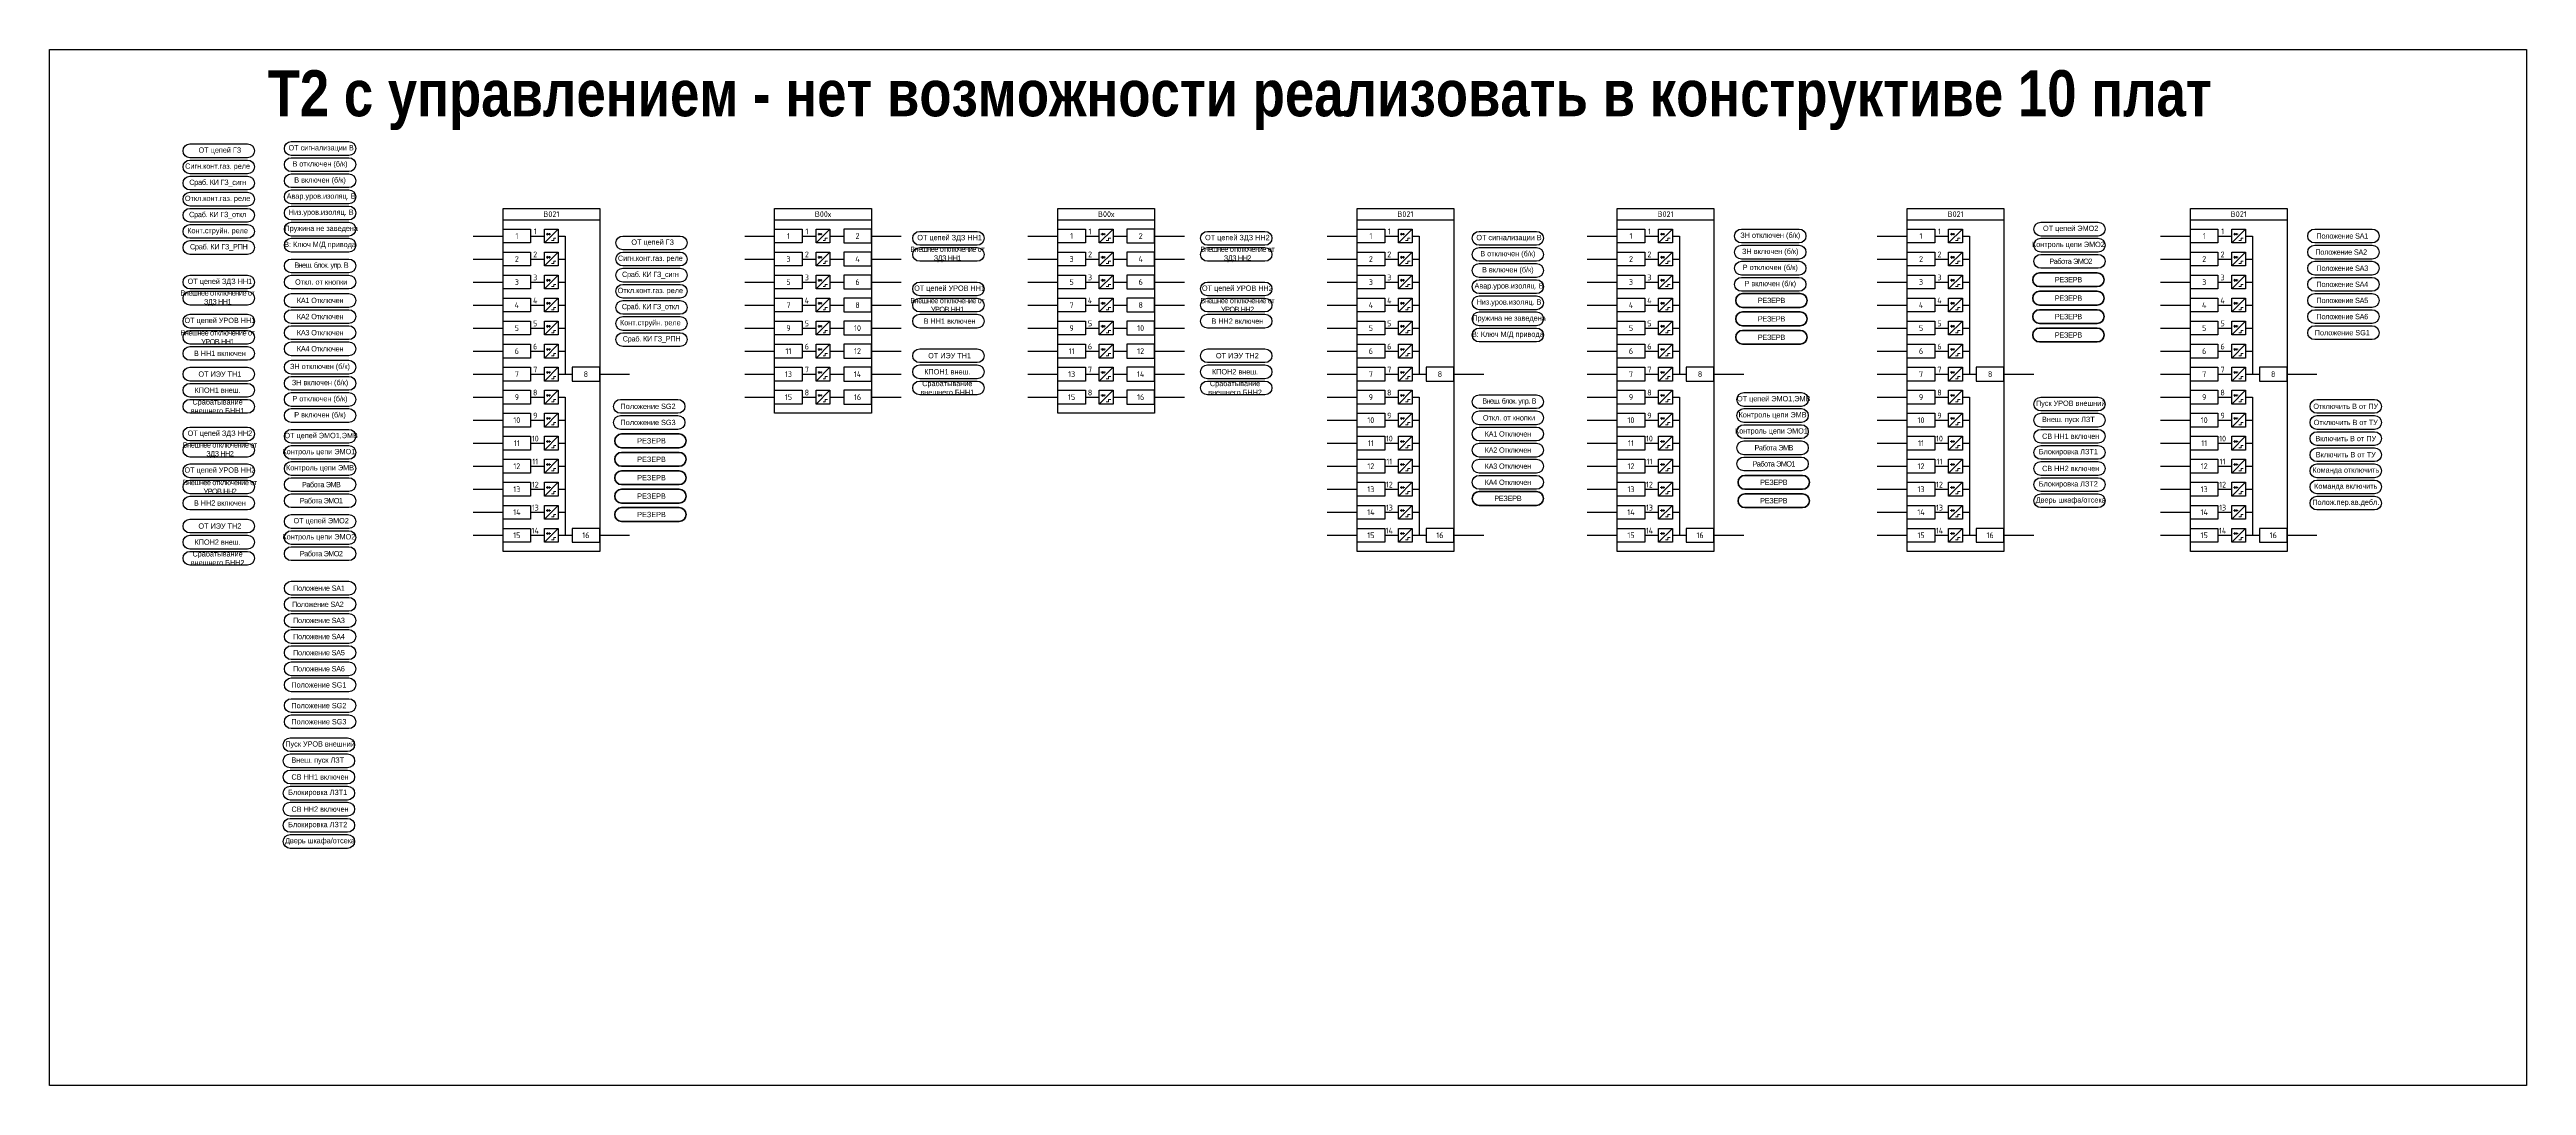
# Model space of a CAD drawing. Header units: millimetres. Extents: x 1413 to 4909, y -558 to 1412.
# Drawn here: x 3833 to 4909, y 962 to 1412 of the extents above; entities that cross this region are included whole.
import ezdxf
from ezdxf.enums import TextEntityAlignment as Align

# ---------------------------------------------------------------- set-up
doc = ezdxf.new("R2010")
doc.units = ezdxf.units.MM
doc.layers.add('_ОРЗ_0.3', color=7, linetype='Continuous', lineweight=30)
doc.layers.add('TEXT', color=7, linetype='Continuous', lineweight=25)
doc.layers.add('Основная', color=7, linetype='Continuous')
doc.styles.add('2.5_Gost_RD', font='ARIALN.TTF', dxfattribs={"height": 2.5})
doc.styles.add('2.5_ISOCPEUR', font='isocpeur.ttf', dxfattribs={"width": 0.9, "height": 2.5})
doc.styles.add('2.5_ISOCPEUR_1', font='isocpeur.ttf', dxfattribs={"height": 2.5})

# ---------------------------------------------------------------- blocks, each defined once
blk = doc.blocks.new('*U42')
at = {"layer": 'Основная', "color": 0}
for p, q in [((0, 0), (2, 0)), ((2, 0), (40, 0)), ((40, 0), (42, 0))]:
    blk.add_line(p, q, dxfattribs=at)
blk = doc.blocks.new('*U74')
at = {"lineweight": 13, "ltscale": 0.25}
blk.add_line((20.2, 1.2), (20.2, 0.3), dxfattribs=at)
for points in [[(0, 3), (12, 3), (12, -3), (0, -3)], [(18, 3), (24, 3), (24, -3), (18, -3)]]:
    blk.add_lwpolyline(points, close=True)
blk.add_lwpolyline([(20.2, 0.8), (19.2, 1.2), (19.2, 0.3), (20.2, 0.8)], dxfattribs=at)
at = {"lineweight": 13, "flags": 128}
for points in [[(19.5, 1.5, 0, 0, 0), (19.5, 2, 0.25, 0, 0), (19.5, 2.5, 0, 0, 0)], [(20, 1.5, 0, 0, 0), (20, 2, 0.25, 0, 0), (20, 2.5, 0, 0, 0)]]:
    blk.add_lwpolyline(points, format="xyseb", dxfattribs=at)
at = {"layer": 'Основная', "color": 0}
blk.add_line((12, 0), (18, 0), dxfattribs=at)
at = {"layer": 'Основная', "ltscale": 0.25}
blk.add_line((24, 3), (18, -3), dxfattribs=at)
at = {"layer": 'Основная', "color": 0, "lineweight": 13}
blk.add_line((18.7, 0.8), (20.7, 0.8), dxfattribs=at)
for p, q in [((21, -2), (22, -2)), ((22, -1), (23, -1)), ((22, -2), (22, -1))]:
    blk.add_line(p, q, dxfattribs=at).dxf.unprotected_set("ltscale", 0)
at = {"layer": 'Основная', "style": '2.5_ISOCPEUR'}
for tag, p in [('ОУ', (3, 6)), ('В', (6, 0)), ('K', (14, 2))]:
    blk.add_attdef(tag, text='', height=2.5, dxfattribs=at).set_placement(p, align=Align.MIDDLE_CENTER)
blk = doc.blocks.new('*U64')
blk.add_lwpolyline([(0, 3), (-12, 3), (-12, -3), (0, -3)], close=True)
at = {"layer": 'Основная', "style": '2.5_ISOCPEUR'}
for tag, p in [('ОУ', (-7, 10)), ('В', (-6, 0))]:
    blk.add_attdef(tag, text='', height=2.5, dxfattribs=at).set_placement(p, align=Align.MIDDLE_CENTER)

msp = doc.modelspace()

# ---------------------------------------------------------------- linework, layer by layer
at = {"ltscale": 100}
for p, q in [((4057, 1331), (4057, 1271)), ((4428, 1331), (4428, 1271)), ((4541, 1331), (4541, 1271)), ((4667, 1331), (4667, 1271)), ((4790, 1331), (4790, 1271)), ((4057, 1261), (4057, 1201)), ((4428, 1261), (4428, 1201)), ((4541, 1261), (4541, 1201)), ((4667, 1261), (4667, 1201)), ((4790, 1261), (4790, 1201))]:
    msp.add_line(p, q, dxfattribs=at)
at = {"color": 2, "ltscale": 100}
msp.add_lwpolyline([(3833, 1412), (4909, 1412), (4909, 962), (3833, 962)], close=True, dxfattribs=at)
for points in [[(3894, 1365, -1), (3894, 1371), (3919, 1371, -1), (3919, 1365)], [(3894, 1358, -1), (3894, 1364), (3919, 1364, -1), (3919, 1358)], [(3894, 1351, -1), (3894, 1357), (3919, 1357, -1), (3919, 1351)], [(3894, 1344, -1), (3894, 1350), (3919, 1350, -1), (3919, 1344)], [(3894, 1337, -1), (3894, 1343), (3919, 1343, -1), (3919, 1337)], [(3894, 1330, -1), (3894, 1336), (3919, 1336, -1), (3919, 1330)], [(3894, 1323, -1), (3894, 1329), (3919, 1329, -1), (3919, 1323)], [(4082, 1325, -1), (4082, 1331), (4107, 1331, -1), (4107, 1325)], [(4082, 1318, -1), (4082, 1324), (4107, 1324, -1), (4107, 1318)], [(4082, 1311, -1), (4082, 1317), (4107, 1317, -1), (4107, 1311)], [(4082, 1304, -1), (4082, 1310), (4107, 1310, -1), (4107, 1304)], [(4082, 1297, -1), (4082, 1303), (4107, 1303, -1), (4107, 1297)], [(4082, 1290, -1), (4082, 1296), (4107, 1296, -1), (4107, 1290)], [(4082, 1283, -1), (4082, 1289), (4107, 1289, -1), (4107, 1283)]]:
    msp.add_lwpolyline(points, format="xyb", close=True, dxfattribs=at)
at = {"color": 6, "ltscale": 100}
for points in [[(3938, 1366, -1), (3938, 1372), (3963, 1372, -1), (3963, 1366)], [(3938, 1359, -1), (3938, 1365), (3963, 1365, -1), (3963, 1359)], [(3938, 1352, -1), (3938, 1358), (3963, 1358, -1), (3963, 1352)], [(3938, 1345, -1), (3938, 1351), (3963, 1351, -1), (3963, 1345)], [(3938, 1338, -1), (3938, 1344), (3963, 1344, -1), (3963, 1338)], [(3938, 1331, -1), (3938, 1337), (3963, 1337, -1), (3963, 1331)], [(3938, 1324, -1), (3938, 1330), (3963, 1330, -1), (3963, 1324)], [(4454, 1327, -1), (4454, 1333), (4479, 1333, -1), (4479, 1327)], [(4454, 1320, -1), (4454, 1326), (4479, 1326, -1), (4479, 1320)], [(4568, 1328, -1), (4568, 1334), (4593, 1334, -1), (4593, 1328)], [(4568, 1321, -1), (4568, 1327), (4593, 1327, -1), (4593, 1321)], [(3938, 1315, -1), (3938, 1321), (3963, 1321, -1), (3963, 1315)], [(3938, 1308, -1), (3938, 1314), (3963, 1314, -1), (3963, 1308)], [(4454, 1313, -1), (4454, 1319), (4479, 1319, -1), (4479, 1313)], [(4568, 1314, -1), (4568, 1320), (4593, 1320, -1), (4593, 1314)], [(4568, 1307, -1), (4568, 1313), (4593, 1313, -1), (4593, 1307)], [(3938, 1300, -1), (3938, 1306), (3963, 1306, -1), (3963, 1300)], [(4454, 1306, -1), (4454, 1312), (4479, 1312, -1), (4479, 1306)], [(4454, 1299, -1), (4454, 1305), (4479, 1305, -1), (4479, 1299)], [(3938, 1293, -1), (3938, 1299), (3963, 1299, -1), (3963, 1293)], [(3938, 1286, -1), (3938, 1292), (3963, 1292, -1), (3963, 1286)], [(4454, 1292, -1), (4454, 1298), (4479, 1298, -1), (4479, 1292)], [(3938, 1279, -1), (3938, 1285), (3963, 1285, -1), (3963, 1279)], [(4454, 1285, -1), (4454, 1291), (4479, 1291, -1), (4479, 1285)], [(3938, 1271, -1), (3938, 1277), (3963, 1277, -1), (3963, 1271)], [(3938, 1264, -1), (3938, 1270), (3963, 1270, -1), (3963, 1264)], [(3938, 1257, -1), (3938, 1263), (3963, 1263, -1), (3963, 1257)], [(4454, 1256, -1), (4454, 1262), (4479, 1262, -1), (4479, 1256)], [(3938, 1250, -1), (3938, 1256), (3963, 1256, -1), (3963, 1250)], [(4454, 1249, -1), (4454, 1255), (4479, 1255, -1), (4479, 1249)], [(4454, 1242, -1), (4454, 1248), (4479, 1248, -1), (4479, 1242)], [(4454, 1235, -1), (4454, 1241), (4479, 1241, -1), (4479, 1235)], [(4454, 1228, -1), (4454, 1234), (4479, 1234, -1), (4479, 1228)], [(4454, 1221, -1), (4454, 1227), (4479, 1227, -1), (4479, 1221)]]:
    msp.add_lwpolyline(points, format="xyb", close=True, dxfattribs=at)
at = {"color": 85, "ltscale": 100, "true_color": 0x58ba48}
for points in [[(4698, 1331, -1), (4698, 1337), (4723, 1337, -1), (4723, 1331)], [(4336, 1327, -1), (4336, 1333), (4361, 1333, -1), (4361, 1327)], [(4336, 1320, -1), (4336, 1326), (4361, 1326, -1), (4361, 1320)], [(4698, 1324, -1), (4698, 1330), (4723, 1330, -1), (4723, 1324)], [(4698, 1317, -1), (4698, 1323), (4723, 1323, -1), (4723, 1317)], [(3894, 1242, -1), (3894, 1248), (3919, 1248, -1), (3919, 1242)], [(3894, 1235, -1), (3894, 1241), (3919, 1241, -1), (3919, 1235)], [(3938, 1204, -1), (3938, 1210), (3963, 1210, -1), (3963, 1204)], [(3938, 1197, -1), (3938, 1203), (3963, 1203, -1), (3963, 1197)], [(3938, 1190, -1), (3938, 1196), (3963, 1196, -1), (3963, 1190)]]:
    msp.add_lwpolyline(points, format="xyb", close=True, dxfattribs=at)
at = {"ltscale": 100}
for points in [[(4017, 1331), (4030, 1331)], [(4054, 1331), (4057, 1331)], [(4135, 1331), (4148, 1331)], [(4172, 1331), (4178, 1331)], [(4190, 1331), (4203, 1331)], [(4258, 1331), (4271, 1331)], [(4295, 1331), (4301, 1331)], [(4313, 1331), (4326, 1331)], [(4388, 1331), (4401, 1331)], [(4425, 1331), (4428, 1331)], [(4501, 1331), (4514, 1331)], [(4538, 1331), (4541, 1331)], [(4627, 1331), (4640, 1331)], [(4664, 1331), (4667, 1331)], [(4750, 1331), (4763, 1331)], [(4787, 1331), (4790, 1331)], [(4017, 1321), (4030, 1321)], [(4054, 1321), (4057, 1321)], [(4135, 1321), (4148, 1321)], [(4172, 1321), (4178, 1321)], [(4190, 1321), (4203, 1321)], [(4258, 1321), (4271, 1321)], [(4295, 1321), (4301, 1321)], [(4313, 1321), (4326, 1321)], [(4388, 1321), (4401, 1321)], [(4425, 1321), (4428, 1321)], [(4501, 1321), (4514, 1321)], [(4538, 1321), (4541, 1321)], [(4627, 1321), (4640, 1321)], [(4664, 1321), (4667, 1321)], [(4750, 1321), (4763, 1321)], [(4787, 1321), (4790, 1321)], [(4017, 1311), (4030, 1311)], [(4054, 1311), (4057, 1311)], [(4135, 1311), (4148, 1311)], [(4172, 1311), (4178, 1311)], [(4190, 1311), (4203, 1311)], [(4258, 1311), (4271, 1311)], [(4295, 1311), (4301, 1311)], [(4313, 1311), (4326, 1311)], [(4388, 1311), (4401, 1311)], [(4425, 1311), (4428, 1311)], [(4501, 1311), (4514, 1311)], [(4538, 1311), (4541, 1311)], [(4627, 1311), (4640, 1311)], [(4664, 1311), (4667, 1311)], [(4750, 1311), (4763, 1311)], [(4787, 1311), (4790, 1311)], [(4017, 1301), (4030, 1301)], [(4054, 1301), (4057, 1301)], [(4135, 1301), (4148, 1301)], [(4172, 1301), (4178, 1301)], [(4190, 1301), (4203, 1301)], [(4258, 1301), (4271, 1301)], [(4295, 1301), (4301, 1301)], [(4313, 1301), (4326, 1301)], [(4388, 1301), (4401, 1301)], [(4425, 1301), (4428, 1301)], [(4501, 1301), (4514, 1301)], [(4538, 1301), (4541, 1301)], [(4627, 1301), (4640, 1301)], [(4664, 1301), (4667, 1301)], [(4750, 1301), (4763, 1301)], [(4787, 1301), (4790, 1301)], [(4017, 1291), (4030, 1291)], [(4017, 1281), (4030, 1281)], [(4054, 1291), (4057, 1291)], [(4054, 1281), (4057, 1281)], [(4135, 1291), (4148, 1291)], [(4135, 1281), (4148, 1281)], [(4172, 1291), (4178, 1291)], [(4172, 1281), (4178, 1281)], [(4190, 1291), (4203, 1291)], [(4190, 1281), (4203, 1281)], [(4258, 1291), (4271, 1291)], [(4258, 1281), (4271, 1281)], [(4295, 1291), (4301, 1291)], [(4295, 1281), (4301, 1281)], [(4313, 1291), (4326, 1291)], [(4313, 1281), (4326, 1281)], [(4388, 1291), (4401, 1291)], [(4388, 1281), (4401, 1281)], [(4425, 1291), (4428, 1291)], [(4425, 1281), (4428, 1281)], [(4501, 1291), (4514, 1291)], [(4501, 1281), (4514, 1281)], [(4538, 1291), (4541, 1291)], [(4538, 1281), (4541, 1281)], [(4627, 1291), (4640, 1291)], [(4627, 1281), (4640, 1281)], [(4664, 1291), (4667, 1291)], [(4664, 1281), (4667, 1281)], [(4750, 1291), (4763, 1291)], [(4750, 1281), (4763, 1281)], [(4787, 1291), (4790, 1291)], [(4787, 1281), (4790, 1281)], [(4017, 1271), (4030, 1271)], [(4054, 1271), (4060, 1271)], [(4072, 1271), (4085, 1271)], [(4135, 1271), (4148, 1271)], [(4172, 1271), (4178, 1271)], [(4190, 1271), (4203, 1271)], [(4258, 1271), (4271, 1271)], [(4295, 1271), (4301, 1271)], [(4313, 1271), (4326, 1271)], [(4388, 1271), (4401, 1271)], [(4425, 1271), (4431, 1271)], [(4443, 1271), (4456, 1271)], [(4501, 1271), (4514, 1271)], [(4538, 1271), (4544, 1271)], [(4556, 1271), (4569, 1271)], [(4627, 1271), (4640, 1271)], [(4664, 1271), (4670, 1271)], [(4682, 1271), (4695, 1271)], [(4750, 1271), (4763, 1271)], [(4787, 1271), (4793, 1271)], [(4805, 1271), (4818, 1271)], [(4017, 1261), (4030, 1261)], [(4054, 1261), (4057, 1261)], [(4135, 1261), (4148, 1261)], [(4172, 1261), (4178, 1261)], [(4190, 1261), (4203, 1261)], [(4258, 1261), (4271, 1261)], [(4295, 1261), (4301, 1261)], [(4313, 1261), (4326, 1261)], [(4388, 1261), (4401, 1261)], [(4425, 1261), (4428, 1261)], [(4501, 1261), (4514, 1261)], [(4538, 1261), (4541, 1261)], [(4627, 1261), (4640, 1261)], [(4664, 1261), (4667, 1261)], [(4750, 1261), (4763, 1261)], [(4787, 1261), (4790, 1261)], [(4017, 1251), (4030, 1251)], [(4054, 1251), (4057, 1251)], [(4388, 1251), (4401, 1251)], [(4425, 1251), (4428, 1251)], [(4501, 1251), (4514, 1251)], [(4538, 1251), (4541, 1251)], [(4627, 1251), (4640, 1251)], [(4664, 1251), (4667, 1251)], [(4750, 1251), (4763, 1251)], [(4787, 1251), (4790, 1251)], [(4017, 1241), (4030, 1241)], [(4054, 1241), (4057, 1241)], [(4388, 1241), (4401, 1241)], [(4425, 1241), (4428, 1241)], [(4501, 1241), (4514, 1241)], [(4538, 1241), (4541, 1241)], [(4627, 1241), (4640, 1241)], [(4664, 1241), (4667, 1241)], [(4750, 1241), (4763, 1241)], [(4787, 1241), (4790, 1241)], [(4017, 1231), (4030, 1231)], [(4054, 1231), (4057, 1231)], [(4388, 1231), (4401, 1231)], [(4425, 1231), (4428, 1231)], [(4501, 1231), (4514, 1231)], [(4538, 1231), (4541, 1231)], [(4627, 1231), (4640, 1231)], [(4664, 1231), (4667, 1231)], [(4750, 1231), (4763, 1231)], [(4787, 1231), (4790, 1231)], [(4017, 1221), (4030, 1221)], [(4054, 1221), (4057, 1221)], [(4388, 1221), (4401, 1221)], [(4425, 1221), (4428, 1221)], [(4501, 1221), (4514, 1221)], [(4538, 1221), (4541, 1221)], [(4627, 1221), (4640, 1221)], [(4664, 1221), (4667, 1221)], [(4750, 1221), (4763, 1221)], [(4787, 1221), (4790, 1221)], [(4017, 1211), (4030, 1211)], [(4054, 1211), (4057, 1211)], [(4388, 1211), (4401, 1211)], [(4425, 1211), (4428, 1211)], [(4501, 1211), (4514, 1211)], [(4538, 1211), (4541, 1211)], [(4627, 1211), (4640, 1211)], [(4664, 1211), (4667, 1211)], [(4750, 1211), (4763, 1211)], [(4787, 1211), (4790, 1211)], [(4017, 1201), (4030, 1201)], [(4054, 1201), (4057, 1201)], [(4054, 1201), (4060, 1201)], [(4072, 1201), (4085, 1201)], [(4388, 1201), (4401, 1201)], [(4425, 1201), (4428, 1201)], [(4425, 1201), (4431, 1201)], [(4443, 1201), (4456, 1201)], [(4501, 1201), (4514, 1201)], [(4538, 1201), (4541, 1201)], [(4538, 1201), (4544, 1201)], [(4556, 1201), (4569, 1201)], [(4627, 1201), (4640, 1201)], [(4664, 1201), (4667, 1201)], [(4664, 1201), (4670, 1201)], [(4682, 1201), (4695, 1201)], [(4750, 1201), (4763, 1201)], [(4787, 1201), (4790, 1201)], [(4787, 1201), (4793, 1201)], [(4805, 1201), (4818, 1201)]]:
    msp.add_lwpolyline(points, dxfattribs=at)
at = {"color": 3, "ltscale": 100}
for points in [[(4211, 1327, -1), (4211, 1333), (4236, 1333, -1), (4236, 1327)], [(4211, 1320, -1), (4211, 1326), (4236, 1326, -1), (4236, 1320)], [(3894, 1308, -1), (3894, 1314), (3919, 1314, -1), (3919, 1308)], [(3894, 1301, -1), (3894, 1307), (3919, 1307, -1), (3919, 1301)]]:
    msp.add_lwpolyline(points, format="xyb", close=True, dxfattribs=at)
at = {"ltscale": 100}
for points in [[(4817, 1328, -1), (4817, 1334), (4842, 1334, -1), (4842, 1328)], [(4817, 1321, -1), (4817, 1327), (4842, 1327, -1), (4842, 1321)], [(4817, 1314, -1), (4817, 1320), (4842, 1320, -1), (4842, 1314)], [(4817, 1307, -1), (4817, 1313), (4842, 1313, -1), (4842, 1307)], [(4817, 1300, -1), (4817, 1306), (4842, 1306, -1), (4842, 1300)], [(4817, 1293, -1), (4817, 1299), (4842, 1299, -1), (4842, 1293)], [(4817, 1286, -1), (4817, 1292), (4842, 1292, -1), (4842, 1286)], [(4081, 1254, -1), (4081, 1260), (4106, 1260, -1), (4106, 1254)], [(4698, 1255, -1), (4698, 1261), (4723, 1261, -1), (4723, 1255)], [(4818, 1254, -1), (4818, 1260), (4843, 1260, -1), (4843, 1254)], [(4081, 1247, -1), (4081, 1253), (4106, 1253, -1), (4106, 1247)], [(4698, 1248, -1), (4698, 1254), (4723, 1254, -1), (4723, 1248)], [(4818, 1247, -1), (4818, 1253), (4843, 1253, -1), (4843, 1247)], [(4698, 1241, -1), (4698, 1247), (4723, 1247, -1), (4723, 1241)], [(4698, 1234, -1), (4698, 1240), (4723, 1240, -1), (4723, 1234)], [(4818, 1240, -1), (4818, 1246), (4843, 1246, -1), (4843, 1240)], [(4818, 1233, -1), (4818, 1239), (4843, 1239, -1), (4843, 1233)], [(4698, 1227, -1), (4698, 1233), (4723, 1233, -1), (4723, 1227)], [(4818, 1226, -1), (4818, 1232), (4843, 1232, -1), (4843, 1226)], [(4698, 1220, -1), (4698, 1226), (4723, 1226, -1), (4723, 1220)], [(4698, 1213, -1), (4698, 1219), (4723, 1219, -1), (4723, 1213)], [(4818, 1219, -1), (4818, 1225), (4843, 1225, -1), (4843, 1219)], [(4818, 1212, -1), (4818, 1218), (4843, 1218, -1), (4843, 1212)], [(3938, 1175, -1), (3938, 1181), (3963, 1181, -1), (3963, 1175)], [(3938, 1168, -1), (3938, 1174), (3963, 1174, -1), (3963, 1168)], [(3938, 1161, -1), (3938, 1167), (3963, 1167, -1), (3963, 1161)], [(3938, 1154, -1), (3938, 1160), (3963, 1160, -1), (3963, 1154)], [(3938, 1147, -1), (3938, 1153), (3963, 1153, -1), (3963, 1147)], [(3938, 1140, -1), (3938, 1146), (3963, 1146, -1), (3963, 1140)], [(3938, 1133, -1), (3938, 1139), (3963, 1139, -1), (3963, 1133)], [(3938, 1124, -1), (3938, 1130), (3963, 1130, -1), (3963, 1124)], [(3938, 1117, -1), (3938, 1123), (3963, 1123, -1), (3963, 1117)], [(3937.5, 1107, -1), (3937.5, 1113), (3962.5, 1113, -1), (3962.5, 1107)], [(3937.5, 1100, -1), (3937.5, 1106), (3962.5, 1106, -1), (3962.5, 1100)], [(3937.5, 1093, -1), (3937.5, 1099), (3962.5, 1099, -1), (3962.5, 1093)], [(3937.5, 1086, -1), (3937.5, 1092), (3962.5, 1092, -1), (3962.5, 1086)], [(3937.5, 1079, -1), (3937.5, 1085), (3962.5, 1085, -1), (3962.5, 1079)], [(3937.5, 1072, -1), (3937.5, 1078), (3962.5, 1078, -1), (3962.5, 1072)], [(3937.5, 1065, -1), (3937.5, 1071), (3962.5, 1071, -1), (3962.5, 1065)]]:
    msp.add_lwpolyline(points, format="xyb", close=True, dxfattribs=at)
at = {"color": 85, "lineweight": 50, "ltscale": 100, "true_color": 0x58ba48}
for points in [[(4697.5, 1309, -1), (4697.5, 1315), (4722.5, 1315, -1), (4722.5, 1309)], [(4697.5, 1301, -1), (4697.5, 1307), (4722.5, 1307, -1), (4722.5, 1301)], [(4697.5, 1293, -1), (4697.5, 1299), (4722.5, 1299, -1), (4722.5, 1293)], [(4697.5, 1285, -1), (4697.5, 1291), (4722.5, 1291, -1), (4722.5, 1285)]]:
    msp.add_lwpolyline(points, format="xyb", close=True, dxfattribs=at)
at = {"color": 4, "ltscale": 100}
for points in [[(4211, 1305, -1), (4211, 1311), (4236, 1311, -1), (4236, 1305)], [(4211, 1298, -1), (4211, 1304), (4236, 1304, -1), (4236, 1298)], [(3894, 1291, -1), (3894, 1297), (3919, 1297, -1), (3919, 1291)], [(4211, 1291, -1), (4211, 1297), (4236, 1297, -1), (4236, 1291)], [(3894, 1284, -1), (3894, 1290), (3919, 1290, -1), (3919, 1284)], [(3894, 1277, -1), (3894, 1283), (3919, 1283, -1), (3919, 1277)]]:
    msp.add_lwpolyline(points, format="xyb", close=True, dxfattribs=at)
at = {"color": 152, "ltscale": 100, "true_color": 0x2776bb}
for points in [[(4336, 1305, -1), (4336, 1311), (4361, 1311, -1), (4361, 1305)], [(4336, 1298, -1), (4336, 1304), (4361, 1304, -1), (4361, 1298)], [(4336, 1291, -1), (4336, 1297), (4361, 1297, -1), (4361, 1291)], [(3894, 1226, -1), (3894, 1232), (3919, 1232, -1), (3919, 1226)], [(3894, 1219, -1), (3894, 1225), (3919, 1225, -1), (3919, 1219)], [(3894, 1212, -1), (3894, 1218), (3919, 1218, -1), (3919, 1212)]]:
    msp.add_lwpolyline(points, format="xyb", close=True, dxfattribs=at)
at = {"color": 6, "lineweight": 50, "ltscale": 100}
for points in [[(4568.5, 1300, -1), (4568.5, 1306), (4593.5, 1306, -1), (4593.5, 1300)], [(4568.5, 1292, -1), (4568.5, 1298), (4593.5, 1298, -1), (4593.5, 1292)], [(4568.5, 1284, -1), (4568.5, 1290), (4593.5, 1290, -1), (4593.5, 1284)], [(4454, 1214, -1), (4454, 1220), (4479, 1220, -1), (4479, 1214)]]:
    msp.add_lwpolyline(points, format="xyb", close=True, dxfattribs=at)
at = {"color": 5, "ltscale": 100}
for points in [[(4211, 1276, -1), (4211, 1282), (4236, 1282, -1), (4236, 1276)], [(3894, 1268, -1), (3894, 1274), (3919, 1274, -1), (3919, 1268)], [(4211, 1269, -1), (4211, 1275), (4236, 1275, -1), (4236, 1269)], [(3894, 1261, -1), (3894, 1267), (3919, 1267, -1), (3919, 1261)], [(3894, 1254, -1), (3894, 1260), (3919, 1260, -1), (3919, 1254)], [(4211, 1262, -1), (4211, 1268), (4236, 1268, -1), (4236, 1262)]]:
    msp.add_lwpolyline(points, format="xyb", close=True, dxfattribs=at)
at = {"color": 162, "ltscale": 100, "true_color": 0x2234e6}
for points in [[(4336, 1276, -1), (4336, 1282), (4361, 1282, -1), (4361, 1276)], [(4336, 1269, -1), (4336, 1275), (4361, 1275, -1), (4361, 1269)], [(4336, 1262, -1), (4336, 1268), (4361, 1268, -1), (4361, 1262)], [(3894, 1202, -1), (3894, 1208), (3919, 1208, -1), (3919, 1202)], [(3894, 1195, -1), (3894, 1201), (3919, 1201, -1), (3919, 1195)], [(3894, 1188, -1), (3894, 1194), (3919, 1194, -1), (3919, 1188)]]:
    msp.add_lwpolyline(points, format="xyb", close=True, dxfattribs=at)
at = {"color": 30, "ltscale": 100, "true_color": 0xf26722}
for points in [[(4569, 1257, -1), (4569, 1263), (4594, 1263, -1), (4594, 1257)], [(4569, 1250, -1), (4569, 1256), (4594, 1256, -1), (4594, 1250)], [(4569, 1243, -1), (4569, 1249), (4594, 1249, -1), (4594, 1243)], [(3938, 1241, -1), (3938, 1247), (3963, 1247, -1), (3963, 1241)], [(3938, 1234, -1), (3938, 1240), (3963, 1240, -1), (3963, 1234)], [(4569, 1236, -1), (4569, 1242), (4594, 1242, -1), (4594, 1236)], [(3938, 1227, -1), (3938, 1233), (3963, 1233, -1), (3963, 1227)], [(4569, 1229, -1), (4569, 1235), (4594, 1235, -1), (4594, 1229)], [(3938, 1220, -1), (3938, 1226), (3963, 1226, -1), (3963, 1220)], [(3938, 1213, -1), (3938, 1219), (3963, 1219, -1), (3963, 1213)]]:
    msp.add_lwpolyline(points, format="xyb", close=True, dxfattribs=at)
at = {"lineweight": 50, "ltscale": 100}
for points in [[(4081.5, 1239, -1), (4081.5, 1245), (4106.5, 1245, -1), (4106.5, 1239)], [(4081.5, 1231, -1), (4081.5, 1237), (4106.5, 1237, -1), (4106.5, 1231)], [(4081.5, 1223, -1), (4081.5, 1229), (4106.5, 1229, -1), (4106.5, 1223)], [(4081.5, 1215, -1), (4081.5, 1221), (4106.5, 1221, -1), (4106.5, 1215)], [(4081.5, 1207, -1), (4081.5, 1213), (4106.5, 1213, -1), (4106.5, 1207)]]:
    msp.add_lwpolyline(points, format="xyb", close=True, dxfattribs=at)
at = {"color": 30, "lineweight": 50, "ltscale": 100, "true_color": 0xf26722}
for points in [[(4569.5, 1221, -1), (4569.5, 1227), (4594.5, 1227, -1), (4594.5, 1221)], [(4569.5, 1213, -1), (4569.5, 1219), (4594.5, 1219, -1), (4594.5, 1213)]]:
    msp.add_lwpolyline(points, format="xyb", close=True, dxfattribs=at)
at = {"layer": '_ОРЗ_0.3', "ltscale": 100}
for points in [[(4030, 1343), (4072, 1343), (4072, 1194), (4030, 1194)], [(4148, 1343), (4190, 1343), (4190, 1254), (4148, 1254)], [(4271, 1343), (4313, 1343), (4313, 1254), (4271, 1254)], [(4401, 1343), (4443, 1343), (4443, 1194), (4401, 1194)], [(4514, 1343), (4556, 1343), (4556, 1194), (4514, 1194)], [(4640, 1343), (4682, 1343), (4682, 1194), (4640, 1194)], [(4763, 1343), (4805, 1343), (4805, 1194), (4763, 1194)]]:
    msp.add_lwpolyline(points, close=True, dxfattribs=at)

# ---------------------------------------------------------------- block references
at = {"ltscale": 0.25}
for p in [(4030, 1338), (4148, 1338), (4271, 1338), (4401, 1338), (4514, 1338), (4640, 1338), (4763, 1338)]:
    msp.add_blockref('*U42', p, dxfattribs=at)
at = {"layer": '_ОРЗ_0.3', "ltscale": 0.25}
ref = msp.add_blockref('*U74', (4030, 1331), dxfattribs=at)
ref.add_attrib('В', '1', dxfattribs={"layer": 'Основная', "height": 2.5, "style": '2.5_ISOCPEUR'}).set_placement((4036, 1331), align=Align.MIDDLE_CENTER)
ref.add_attrib('K', '1', dxfattribs={"layer": 'Основная', "height": 2.5, "style": '2.5_ISOCPEUR'}).set_placement((4044, 1333), align=Align.MIDDLE_CENTER)
ref = msp.add_blockref('*U74', (4148, 1331), dxfattribs=at)
ref.add_attrib('В', '1', dxfattribs={"layer": 'Основная', "height": 2.5, "style": '2.5_ISOCPEUR'}).set_placement((4154, 1331), align=Align.MIDDLE_CENTER)
ref.add_attrib('K', '1', dxfattribs={"layer": 'Основная', "height": 2.5, "style": '2.5_ISOCPEUR'}).set_placement((4162, 1333), align=Align.MIDDLE_CENTER)
ref = msp.add_blockref('*U74', (4271, 1331), dxfattribs=at)
ref.add_attrib('В', '1', dxfattribs={"layer": 'Основная', "height": 2.5, "style": '2.5_ISOCPEUR'}).set_placement((4277, 1331), align=Align.MIDDLE_CENTER)
ref.add_attrib('K', '1', dxfattribs={"layer": 'Основная', "height": 2.5, "style": '2.5_ISOCPEUR'}).set_placement((4285, 1333), align=Align.MIDDLE_CENTER)
ref = msp.add_blockref('*U74', (4401, 1331), dxfattribs=at)
ref.add_attrib('В', '1', dxfattribs={"layer": 'Основная', "height": 2.5, "style": '2.5_ISOCPEUR'}).set_placement((4407, 1331), align=Align.MIDDLE_CENTER)
ref.add_attrib('K', '1', dxfattribs={"layer": 'Основная', "height": 2.5, "style": '2.5_ISOCPEUR'}).set_placement((4415, 1333), align=Align.MIDDLE_CENTER)
ref = msp.add_blockref('*U74', (4514, 1331), dxfattribs=at)
ref.add_attrib('В', '1', dxfattribs={"layer": 'Основная', "height": 2.5, "style": '2.5_ISOCPEUR'}).set_placement((4520, 1331), align=Align.MIDDLE_CENTER)
ref.add_attrib('K', '1', dxfattribs={"layer": 'Основная', "height": 2.5, "style": '2.5_ISOCPEUR'}).set_placement((4528, 1333), align=Align.MIDDLE_CENTER)
ref = msp.add_blockref('*U74', (4640, 1331), dxfattribs=at)
ref.add_attrib('В', '1', dxfattribs={"layer": 'Основная', "height": 2.5, "style": '2.5_ISOCPEUR'}).set_placement((4646, 1331), align=Align.MIDDLE_CENTER)
ref.add_attrib('K', '1', dxfattribs={"layer": 'Основная', "height": 2.5, "style": '2.5_ISOCPEUR'}).set_placement((4654, 1333), align=Align.MIDDLE_CENTER)
ref = msp.add_blockref('*U74', (4763, 1331), dxfattribs=at)
ref.add_attrib('В', '1', dxfattribs={"layer": 'Основная', "height": 2.5, "style": '2.5_ISOCPEUR'}).set_placement((4769, 1331), align=Align.MIDDLE_CENTER)
ref.add_attrib('K', '1', dxfattribs={"layer": 'Основная', "height": 2.5, "style": '2.5_ISOCPEUR'}).set_placement((4777, 1333), align=Align.MIDDLE_CENTER)
ref = msp.add_blockref('*U74', (4030, 1321), dxfattribs=at)
ref.add_attrib('В', '2', dxfattribs={"layer": 'Основная', "height": 2.5, "style": '2.5_ISOCPEUR'}).set_placement((4036, 1321), align=Align.MIDDLE_CENTER)
ref.add_attrib('K', '2', dxfattribs={"layer": 'Основная', "height": 2.5, "style": '2.5_ISOCPEUR'}).set_placement((4044, 1323), align=Align.MIDDLE_CENTER)
ref = msp.add_blockref('*U74', (4148, 1321), dxfattribs=at)
ref.add_attrib('В', '3', dxfattribs={"layer": 'Основная', "height": 2.5, "style": '2.5_ISOCPEUR'}).set_placement((4154, 1321), align=Align.MIDDLE_CENTER)
ref.add_attrib('K', '2', dxfattribs={"layer": 'Основная', "height": 2.5, "style": '2.5_ISOCPEUR'}).set_placement((4162, 1323), align=Align.MIDDLE_CENTER)
ref = msp.add_blockref('*U64', (4190, 1331), dxfattribs=at)
ref.add_attrib('В', '2', dxfattribs={"layer": 'Основная', "height": 2.5, "style": '2.5_ISOCPEUR'}).set_placement((4184, 1331), align=Align.MIDDLE_CENTER)
ref = msp.add_blockref('*U64', (4190, 1321), dxfattribs=at)
ref.add_attrib('В', '4', dxfattribs={"layer": 'Основная', "height": 2.5, "style": '2.5_ISOCPEUR'}).set_placement((4184, 1321), align=Align.MIDDLE_CENTER)
ref = msp.add_blockref('*U74', (4271, 1321), dxfattribs=at)
ref.add_attrib('В', '3', dxfattribs={"layer": 'Основная', "height": 2.5, "style": '2.5_ISOCPEUR'}).set_placement((4277, 1321), align=Align.MIDDLE_CENTER)
ref.add_attrib('K', '2', dxfattribs={"layer": 'Основная', "height": 2.5, "style": '2.5_ISOCPEUR'}).set_placement((4285, 1323), align=Align.MIDDLE_CENTER)
ref = msp.add_blockref('*U64', (4313, 1331), dxfattribs=at)
ref.add_attrib('В', '2', dxfattribs={"layer": 'Основная', "height": 2.5, "style": '2.5_ISOCPEUR'}).set_placement((4307, 1331), align=Align.MIDDLE_CENTER)
ref = msp.add_blockref('*U64', (4313, 1321), dxfattribs=at)
ref.add_attrib('В', '4', dxfattribs={"layer": 'Основная', "height": 2.5, "style": '2.5_ISOCPEUR'}).set_placement((4307, 1321), align=Align.MIDDLE_CENTER)
ref = msp.add_blockref('*U74', (4401, 1321), dxfattribs=at)
ref.add_attrib('В', '2', dxfattribs={"layer": 'Основная', "height": 2.5, "style": '2.5_ISOCPEUR'}).set_placement((4407, 1321), align=Align.MIDDLE_CENTER)
ref.add_attrib('K', '2', dxfattribs={"layer": 'Основная', "height": 2.5, "style": '2.5_ISOCPEUR'}).set_placement((4415, 1323), align=Align.MIDDLE_CENTER)
ref = msp.add_blockref('*U74', (4514, 1321), dxfattribs=at)
ref.add_attrib('В', '2', dxfattribs={"layer": 'Основная', "height": 2.5, "style": '2.5_ISOCPEUR'}).set_placement((4520, 1321), align=Align.MIDDLE_CENTER)
ref.add_attrib('K', '2', dxfattribs={"layer": 'Основная', "height": 2.5, "style": '2.5_ISOCPEUR'}).set_placement((4528, 1323), align=Align.MIDDLE_CENTER)
ref = msp.add_blockref('*U74', (4640, 1321), dxfattribs=at)
ref.add_attrib('В', '2', dxfattribs={"layer": 'Основная', "height": 2.5, "style": '2.5_ISOCPEUR'}).set_placement((4646, 1321), align=Align.MIDDLE_CENTER)
ref.add_attrib('K', '2', dxfattribs={"layer": 'Основная', "height": 2.5, "style": '2.5_ISOCPEUR'}).set_placement((4654, 1323), align=Align.MIDDLE_CENTER)
ref = msp.add_blockref('*U74', (4763, 1321), dxfattribs=at)
ref.add_attrib('В', '2', dxfattribs={"layer": 'Основная', "height": 2.5, "style": '2.5_ISOCPEUR'}).set_placement((4769, 1321), align=Align.MIDDLE_CENTER)
ref.add_attrib('K', '2', dxfattribs={"layer": 'Основная', "height": 2.5, "style": '2.5_ISOCPEUR'}).set_placement((4777, 1323), align=Align.MIDDLE_CENTER)
ref = msp.add_blockref('*U74', (4030, 1311), dxfattribs=at)
ref.add_attrib('В', '3', dxfattribs={"layer": 'Основная', "height": 2.5, "style": '2.5_ISOCPEUR'}).set_placement((4036, 1311), align=Align.MIDDLE_CENTER)
ref.add_attrib('K', '3', dxfattribs={"layer": 'Основная', "height": 2.5, "style": '2.5_ISOCPEUR'}).set_placement((4044, 1313), align=Align.MIDDLE_CENTER)
ref = msp.add_blockref('*U74', (4148, 1311), dxfattribs=at)
ref.add_attrib('В', '5', dxfattribs={"layer": 'Основная', "height": 2.5, "style": '2.5_ISOCPEUR'}).set_placement((4154, 1311), align=Align.MIDDLE_CENTER)
ref.add_attrib('K', '3', dxfattribs={"layer": 'Основная', "height": 2.5, "style": '2.5_ISOCPEUR'}).set_placement((4162, 1313), align=Align.MIDDLE_CENTER)
ref = msp.add_blockref('*U64', (4190, 1311), dxfattribs=at)
ref.add_attrib('В', '6', dxfattribs={"layer": 'Основная', "height": 2.5, "style": '2.5_ISOCPEUR'}).set_placement((4184, 1311), align=Align.MIDDLE_CENTER)
ref = msp.add_blockref('*U74', (4271, 1311), dxfattribs=at)
ref.add_attrib('В', '5', dxfattribs={"layer": 'Основная', "height": 2.5, "style": '2.5_ISOCPEUR'}).set_placement((4277, 1311), align=Align.MIDDLE_CENTER)
ref.add_attrib('K', '3', dxfattribs={"layer": 'Основная', "height": 2.5, "style": '2.5_ISOCPEUR'}).set_placement((4285, 1313), align=Align.MIDDLE_CENTER)
ref = msp.add_blockref('*U64', (4313, 1311), dxfattribs=at)
ref.add_attrib('В', '6', dxfattribs={"layer": 'Основная', "height": 2.5, "style": '2.5_ISOCPEUR'}).set_placement((4307, 1311), align=Align.MIDDLE_CENTER)
ref = msp.add_blockref('*U74', (4401, 1311), dxfattribs=at)
ref.add_attrib('В', '3', dxfattribs={"layer": 'Основная', "height": 2.5, "style": '2.5_ISOCPEUR'}).set_placement((4407, 1311), align=Align.MIDDLE_CENTER)
ref.add_attrib('K', '3', dxfattribs={"layer": 'Основная', "height": 2.5, "style": '2.5_ISOCPEUR'}).set_placement((4415, 1313), align=Align.MIDDLE_CENTER)
ref = msp.add_blockref('*U74', (4514, 1311), dxfattribs=at)
ref.add_attrib('В', '3', dxfattribs={"layer": 'Основная', "height": 2.5, "style": '2.5_ISOCPEUR'}).set_placement((4520, 1311), align=Align.MIDDLE_CENTER)
ref.add_attrib('K', '3', dxfattribs={"layer": 'Основная', "height": 2.5, "style": '2.5_ISOCPEUR'}).set_placement((4528, 1313), align=Align.MIDDLE_CENTER)
ref = msp.add_blockref('*U74', (4640, 1311), dxfattribs=at)
ref.add_attrib('В', '3', dxfattribs={"layer": 'Основная', "height": 2.5, "style": '2.5_ISOCPEUR'}).set_placement((4646, 1311), align=Align.MIDDLE_CENTER)
ref.add_attrib('K', '3', dxfattribs={"layer": 'Основная', "height": 2.5, "style": '2.5_ISOCPEUR'}).set_placement((4654, 1313), align=Align.MIDDLE_CENTER)
ref = msp.add_blockref('*U74', (4763, 1311), dxfattribs=at)
ref.add_attrib('В', '3', dxfattribs={"layer": 'Основная', "height": 2.5, "style": '2.5_ISOCPEUR'}).set_placement((4769, 1311), align=Align.MIDDLE_CENTER)
ref.add_attrib('K', '3', dxfattribs={"layer": 'Основная', "height": 2.5, "style": '2.5_ISOCPEUR'}).set_placement((4777, 1313), align=Align.MIDDLE_CENTER)
ref = msp.add_blockref('*U74', (4030, 1301), dxfattribs=at)
ref.add_attrib('В', '4', dxfattribs={"layer": 'Основная', "height": 2.5, "style": '2.5_ISOCPEUR'}).set_placement((4036, 1301), align=Align.MIDDLE_CENTER)
ref.add_attrib('K', '4', dxfattribs={"layer": 'Основная', "height": 2.5, "style": '2.5_ISOCPEUR'}).set_placement((4044, 1303), align=Align.MIDDLE_CENTER)
ref = msp.add_blockref('*U74', (4148, 1301), dxfattribs=at)
ref.add_attrib('В', '7', dxfattribs={"layer": 'Основная', "height": 2.5, "style": '2.5_ISOCPEUR'}).set_placement((4154, 1301), align=Align.MIDDLE_CENTER)
ref.add_attrib('K', '4', dxfattribs={"layer": 'Основная', "height": 2.5, "style": '2.5_ISOCPEUR'}).set_placement((4162, 1303), align=Align.MIDDLE_CENTER)
ref = msp.add_blockref('*U64', (4190, 1301), dxfattribs=at)
ref.add_attrib('В', '8', dxfattribs={"layer": 'Основная', "height": 2.5, "style": '2.5_ISOCPEUR'}).set_placement((4184, 1301), align=Align.MIDDLE_CENTER)
ref = msp.add_blockref('*U74', (4271, 1301), dxfattribs=at)
ref.add_attrib('В', '7', dxfattribs={"layer": 'Основная', "height": 2.5, "style": '2.5_ISOCPEUR'}).set_placement((4277, 1301), align=Align.MIDDLE_CENTER)
ref.add_attrib('K', '4', dxfattribs={"layer": 'Основная', "height": 2.5, "style": '2.5_ISOCPEUR'}).set_placement((4285, 1303), align=Align.MIDDLE_CENTER)
ref = msp.add_blockref('*U64', (4313, 1301), dxfattribs=at)
ref.add_attrib('В', '8', dxfattribs={"layer": 'Основная', "height": 2.5, "style": '2.5_ISOCPEUR'}).set_placement((4307, 1301), align=Align.MIDDLE_CENTER)
ref = msp.add_blockref('*U74', (4401, 1301), dxfattribs=at)
ref.add_attrib('В', '4', dxfattribs={"layer": 'Основная', "height": 2.5, "style": '2.5_ISOCPEUR'}).set_placement((4407, 1301), align=Align.MIDDLE_CENTER)
ref.add_attrib('K', '4', dxfattribs={"layer": 'Основная', "height": 2.5, "style": '2.5_ISOCPEUR'}).set_placement((4415, 1303), align=Align.MIDDLE_CENTER)
ref = msp.add_blockref('*U74', (4514, 1301), dxfattribs=at)
ref.add_attrib('В', '4', dxfattribs={"layer": 'Основная', "height": 2.5, "style": '2.5_ISOCPEUR'}).set_placement((4520, 1301), align=Align.MIDDLE_CENTER)
ref.add_attrib('K', '4', dxfattribs={"layer": 'Основная', "height": 2.5, "style": '2.5_ISOCPEUR'}).set_placement((4528, 1303), align=Align.MIDDLE_CENTER)
ref = msp.add_blockref('*U74', (4640, 1301), dxfattribs=at)
ref.add_attrib('В', '4', dxfattribs={"layer": 'Основная', "height": 2.5, "style": '2.5_ISOCPEUR'}).set_placement((4646, 1301), align=Align.MIDDLE_CENTER)
ref.add_attrib('K', '4', dxfattribs={"layer": 'Основная', "height": 2.5, "style": '2.5_ISOCPEUR'}).set_placement((4654, 1303), align=Align.MIDDLE_CENTER)
ref = msp.add_blockref('*U74', (4763, 1301), dxfattribs=at)
ref.add_attrib('В', '4', dxfattribs={"layer": 'Основная', "height": 2.5, "style": '2.5_ISOCPEUR'}).set_placement((4769, 1301), align=Align.MIDDLE_CENTER)
ref.add_attrib('K', '4', dxfattribs={"layer": 'Основная', "height": 2.5, "style": '2.5_ISOCPEUR'}).set_placement((4777, 1303), align=Align.MIDDLE_CENTER)
ref = msp.add_blockref('*U74', (4030, 1291), dxfattribs=at)
ref.add_attrib('В', '5', dxfattribs={"layer": 'Основная', "height": 2.5, "style": '2.5_ISOCPEUR'}).set_placement((4036, 1291), align=Align.MIDDLE_CENTER)
ref.add_attrib('K', '5', dxfattribs={"layer": 'Основная', "height": 2.5, "style": '2.5_ISOCPEUR'}).set_placement((4044, 1293), align=Align.MIDDLE_CENTER)
ref = msp.add_blockref('*U74', (4148, 1291), dxfattribs=at)
ref.add_attrib('В', '9', dxfattribs={"layer": 'Основная', "height": 2.5, "style": '2.5_ISOCPEUR'}).set_placement((4154, 1291), align=Align.MIDDLE_CENTER)
ref.add_attrib('K', '5', dxfattribs={"layer": 'Основная', "height": 2.5, "style": '2.5_ISOCPEUR'}).set_placement((4162, 1293), align=Align.MIDDLE_CENTER)
ref = msp.add_blockref('*U64', (4190, 1291), dxfattribs=at)
ref.add_attrib('В', '10', dxfattribs={"layer": 'Основная', "height": 2.5, "style": '2.5_ISOCPEUR'}).set_placement((4184, 1291), align=Align.MIDDLE_CENTER)
ref = msp.add_blockref('*U74', (4271, 1291), dxfattribs=at)
ref.add_attrib('В', '9', dxfattribs={"layer": 'Основная', "height": 2.5, "style": '2.5_ISOCPEUR'}).set_placement((4277, 1291), align=Align.MIDDLE_CENTER)
ref.add_attrib('K', '5', dxfattribs={"layer": 'Основная', "height": 2.5, "style": '2.5_ISOCPEUR'}).set_placement((4285, 1293), align=Align.MIDDLE_CENTER)
ref = msp.add_blockref('*U64', (4313, 1291), dxfattribs=at)
ref.add_attrib('В', '10', dxfattribs={"layer": 'Основная', "height": 2.5, "style": '2.5_ISOCPEUR'}).set_placement((4307, 1291), align=Align.MIDDLE_CENTER)
ref = msp.add_blockref('*U74', (4401, 1291), dxfattribs=at)
ref.add_attrib('В', '5', dxfattribs={"layer": 'Основная', "height": 2.5, "style": '2.5_ISOCPEUR'}).set_placement((4407, 1291), align=Align.MIDDLE_CENTER)
ref.add_attrib('K', '5', dxfattribs={"layer": 'Основная', "height": 2.5, "style": '2.5_ISOCPEUR'}).set_placement((4415, 1293), align=Align.MIDDLE_CENTER)
ref = msp.add_blockref('*U74', (4514, 1291), dxfattribs=at)
ref.add_attrib('В', '5', dxfattribs={"layer": 'Основная', "height": 2.5, "style": '2.5_ISOCPEUR'}).set_placement((4520, 1291), align=Align.MIDDLE_CENTER)
ref.add_attrib('K', '5', dxfattribs={"layer": 'Основная', "height": 2.5, "style": '2.5_ISOCPEUR'}).set_placement((4528, 1293), align=Align.MIDDLE_CENTER)
ref = msp.add_blockref('*U74', (4640, 1291), dxfattribs=at)
ref.add_attrib('В', '5', dxfattribs={"layer": 'Основная', "height": 2.5, "style": '2.5_ISOCPEUR'}).set_placement((4646, 1291), align=Align.MIDDLE_CENTER)
ref.add_attrib('K', '5', dxfattribs={"layer": 'Основная', "height": 2.5, "style": '2.5_ISOCPEUR'}).set_placement((4654, 1293), align=Align.MIDDLE_CENTER)
ref = msp.add_blockref('*U74', (4763, 1291), dxfattribs=at)
ref.add_attrib('В', '5', dxfattribs={"layer": 'Основная', "height": 2.5, "style": '2.5_ISOCPEUR'}).set_placement((4769, 1291), align=Align.MIDDLE_CENTER)
ref.add_attrib('K', '5', dxfattribs={"layer": 'Основная', "height": 2.5, "style": '2.5_ISOCPEUR'}).set_placement((4777, 1293), align=Align.MIDDLE_CENTER)
ref = msp.add_blockref('*U74', (4030, 1281), dxfattribs=at)
ref.add_attrib('В', '6', dxfattribs={"layer": 'Основная', "height": 2.5, "style": '2.5_ISOCPEUR'}).set_placement((4036, 1281), align=Align.MIDDLE_CENTER)
ref.add_attrib('K', '6', dxfattribs={"layer": 'Основная', "height": 2.5, "style": '2.5_ISOCPEUR'}).set_placement((4044, 1283), align=Align.MIDDLE_CENTER)
ref = msp.add_blockref('*U74', (4148, 1281), dxfattribs=at)
ref.add_attrib('В', '11', dxfattribs={"layer": 'Основная', "height": 2.5, "style": '2.5_ISOCPEUR'}).set_placement((4154, 1281), align=Align.MIDDLE_CENTER)
ref.add_attrib('K', '6', dxfattribs={"layer": 'Основная', "height": 2.5, "style": '2.5_ISOCPEUR'}).set_placement((4162, 1283), align=Align.MIDDLE_CENTER)
ref = msp.add_blockref('*U64', (4190, 1281), dxfattribs=at)
ref.add_attrib('В', '12', dxfattribs={"layer": 'Основная', "height": 2.5, "style": '2.5_ISOCPEUR'}).set_placement((4184, 1281), align=Align.MIDDLE_CENTER)
ref = msp.add_blockref('*U74', (4271, 1281), dxfattribs=at)
ref.add_attrib('В', '11', dxfattribs={"layer": 'Основная', "height": 2.5, "style": '2.5_ISOCPEUR'}).set_placement((4277, 1281), align=Align.MIDDLE_CENTER)
ref.add_attrib('K', '6', dxfattribs={"layer": 'Основная', "height": 2.5, "style": '2.5_ISOCPEUR'}).set_placement((4285, 1283), align=Align.MIDDLE_CENTER)
ref = msp.add_blockref('*U64', (4313, 1281), dxfattribs=at)
ref.add_attrib('В', '12', dxfattribs={"layer": 'Основная', "height": 2.5, "style": '2.5_ISOCPEUR'}).set_placement((4307, 1281), align=Align.MIDDLE_CENTER)
ref = msp.add_blockref('*U74', (4401, 1281), dxfattribs=at)
ref.add_attrib('В', '6', dxfattribs={"layer": 'Основная', "height": 2.5, "style": '2.5_ISOCPEUR'}).set_placement((4407, 1281), align=Align.MIDDLE_CENTER)
ref.add_attrib('K', '6', dxfattribs={"layer": 'Основная', "height": 2.5, "style": '2.5_ISOCPEUR'}).set_placement((4415, 1283), align=Align.MIDDLE_CENTER)
ref = msp.add_blockref('*U74', (4514, 1281), dxfattribs=at)
ref.add_attrib('В', '6', dxfattribs={"layer": 'Основная', "height": 2.5, "style": '2.5_ISOCPEUR'}).set_placement((4520, 1281), align=Align.MIDDLE_CENTER)
ref.add_attrib('K', '6', dxfattribs={"layer": 'Основная', "height": 2.5, "style": '2.5_ISOCPEUR'}).set_placement((4528, 1283), align=Align.MIDDLE_CENTER)
ref = msp.add_blockref('*U74', (4640, 1281), dxfattribs=at)
ref.add_attrib('В', '6', dxfattribs={"layer": 'Основная', "height": 2.5, "style": '2.5_ISOCPEUR'}).set_placement((4646, 1281), align=Align.MIDDLE_CENTER)
ref.add_attrib('K', '6', dxfattribs={"layer": 'Основная', "height": 2.5, "style": '2.5_ISOCPEUR'}).set_placement((4654, 1283), align=Align.MIDDLE_CENTER)
ref = msp.add_blockref('*U74', (4763, 1281), dxfattribs=at)
ref.add_attrib('В', '6', dxfattribs={"layer": 'Основная', "height": 2.5, "style": '2.5_ISOCPEUR'}).set_placement((4769, 1281), align=Align.MIDDLE_CENTER)
ref.add_attrib('K', '6', dxfattribs={"layer": 'Основная', "height": 2.5, "style": '2.5_ISOCPEUR'}).set_placement((4777, 1283), align=Align.MIDDLE_CENTER)
ref = msp.add_blockref('*U74', (4030, 1271), dxfattribs=at)
ref.add_attrib('В', '7', dxfattribs={"layer": 'Основная', "height": 2.5, "style": '2.5_ISOCPEUR'}).set_placement((4036, 1271), align=Align.MIDDLE_CENTER)
ref.add_attrib('K', '7', dxfattribs={"layer": 'Основная', "height": 2.5, "style": '2.5_ISOCPEUR'}).set_placement((4044, 1273), align=Align.MIDDLE_CENTER)
ref = msp.add_blockref('*U64', (4072, 1271), dxfattribs=at)
ref.add_attrib('В', '8', dxfattribs={"layer": 'Основная', "height": 2.5, "style": '2.5_ISOCPEUR'}).set_placement((4066, 1271), align=Align.MIDDLE_CENTER)
ref = msp.add_blockref('*U74', (4148, 1271), dxfattribs=at)
ref.add_attrib('В', '13', dxfattribs={"layer": 'Основная', "height": 2.5, "style": '2.5_ISOCPEUR'}).set_placement((4154, 1271), align=Align.MIDDLE_CENTER)
ref.add_attrib('K', '7', dxfattribs={"layer": 'Основная', "height": 2.5, "style": '2.5_ISOCPEUR'}).set_placement((4162, 1273), align=Align.MIDDLE_CENTER)
ref = msp.add_blockref('*U64', (4190, 1271), dxfattribs=at)
ref.add_attrib('В', '14', dxfattribs={"layer": 'Основная', "height": 2.5, "style": '2.5_ISOCPEUR'}).set_placement((4184, 1271), align=Align.MIDDLE_CENTER)
ref = msp.add_blockref('*U74', (4271, 1271), dxfattribs=at)
ref.add_attrib('В', '13', dxfattribs={"layer": 'Основная', "height": 2.5, "style": '2.5_ISOCPEUR'}).set_placement((4277, 1271), align=Align.MIDDLE_CENTER)
ref.add_attrib('K', '7', dxfattribs={"layer": 'Основная', "height": 2.5, "style": '2.5_ISOCPEUR'}).set_placement((4285, 1273), align=Align.MIDDLE_CENTER)
ref = msp.add_blockref('*U64', (4313, 1271), dxfattribs=at)
ref.add_attrib('В', '14', dxfattribs={"layer": 'Основная', "height": 2.5, "style": '2.5_ISOCPEUR'}).set_placement((4307, 1271), align=Align.MIDDLE_CENTER)
ref = msp.add_blockref('*U74', (4401, 1271), dxfattribs=at)
ref.add_attrib('В', '7', dxfattribs={"layer": 'Основная', "height": 2.5, "style": '2.5_ISOCPEUR'}).set_placement((4407, 1271), align=Align.MIDDLE_CENTER)
ref.add_attrib('K', '7', dxfattribs={"layer": 'Основная', "height": 2.5, "style": '2.5_ISOCPEUR'}).set_placement((4415, 1273), align=Align.MIDDLE_CENTER)
ref = msp.add_blockref('*U64', (4443, 1271), dxfattribs=at)
ref.add_attrib('В', '8', dxfattribs={"layer": 'Основная', "height": 2.5, "style": '2.5_ISOCPEUR'}).set_placement((4437, 1271), align=Align.MIDDLE_CENTER)
ref = msp.add_blockref('*U74', (4514, 1271), dxfattribs=at)
ref.add_attrib('В', '7', dxfattribs={"layer": 'Основная', "height": 2.5, "style": '2.5_ISOCPEUR'}).set_placement((4520, 1271), align=Align.MIDDLE_CENTER)
ref.add_attrib('K', '7', dxfattribs={"layer": 'Основная', "height": 2.5, "style": '2.5_ISOCPEUR'}).set_placement((4528, 1273), align=Align.MIDDLE_CENTER)
ref = msp.add_blockref('*U64', (4556, 1271), dxfattribs=at)
ref.add_attrib('В', '8', dxfattribs={"layer": 'Основная', "height": 2.5, "style": '2.5_ISOCPEUR'}).set_placement((4550, 1271), align=Align.MIDDLE_CENTER)
ref = msp.add_blockref('*U74', (4640, 1271), dxfattribs=at)
ref.add_attrib('В', '7', dxfattribs={"layer": 'Основная', "height": 2.5, "style": '2.5_ISOCPEUR'}).set_placement((4646, 1271), align=Align.MIDDLE_CENTER)
ref.add_attrib('K', '7', dxfattribs={"layer": 'Основная', "height": 2.5, "style": '2.5_ISOCPEUR'}).set_placement((4654, 1273), align=Align.MIDDLE_CENTER)
ref = msp.add_blockref('*U64', (4682, 1271), dxfattribs=at)
ref.add_attrib('В', '8', dxfattribs={"layer": 'Основная', "height": 2.5, "style": '2.5_ISOCPEUR'}).set_placement((4676, 1271), align=Align.MIDDLE_CENTER)
ref = msp.add_blockref('*U74', (4763, 1271), dxfattribs=at)
ref.add_attrib('В', '7', dxfattribs={"layer": 'Основная', "height": 2.5, "style": '2.5_ISOCPEUR'}).set_placement((4769, 1271), align=Align.MIDDLE_CENTER)
ref.add_attrib('K', '7', dxfattribs={"layer": 'Основная', "height": 2.5, "style": '2.5_ISOCPEUR'}).set_placement((4777, 1273), align=Align.MIDDLE_CENTER)
ref = msp.add_blockref('*U64', (4805, 1271), dxfattribs=at)
ref.add_attrib('В', '8', dxfattribs={"layer": 'Основная', "height": 2.5, "style": '2.5_ISOCPEUR'}).set_placement((4799, 1271), align=Align.MIDDLE_CENTER)
ref = msp.add_blockref('*U74', (4030, 1261), dxfattribs=at)
ref.add_attrib('В', '9', dxfattribs={"layer": 'Основная', "height": 2.5, "style": '2.5_ISOCPEUR'}).set_placement((4036, 1261), align=Align.MIDDLE_CENTER)
ref.add_attrib('K', '8', dxfattribs={"layer": 'Основная', "height": 2.5, "style": '2.5_ISOCPEUR'}).set_placement((4044, 1263), align=Align.MIDDLE_CENTER)
ref = msp.add_blockref('*U74', (4148, 1261), dxfattribs=at)
ref.add_attrib('В', '15', dxfattribs={"layer": 'Основная', "height": 2.5, "style": '2.5_ISOCPEUR'}).set_placement((4154, 1261), align=Align.MIDDLE_CENTER)
ref.add_attrib('K', '8', dxfattribs={"layer": 'Основная', "height": 2.5, "style": '2.5_ISOCPEUR'}).set_placement((4162, 1263), align=Align.MIDDLE_CENTER)
ref = msp.add_blockref('*U64', (4190, 1261), dxfattribs=at)
ref.add_attrib('В', '16', dxfattribs={"layer": 'Основная', "height": 2.5, "style": '2.5_ISOCPEUR'}).set_placement((4184, 1261), align=Align.MIDDLE_CENTER)
ref = msp.add_blockref('*U74', (4271, 1261), dxfattribs=at)
ref.add_attrib('В', '15', dxfattribs={"layer": 'Основная', "height": 2.5, "style": '2.5_ISOCPEUR'}).set_placement((4277, 1261), align=Align.MIDDLE_CENTER)
ref.add_attrib('K', '8', dxfattribs={"layer": 'Основная', "height": 2.5, "style": '2.5_ISOCPEUR'}).set_placement((4285, 1263), align=Align.MIDDLE_CENTER)
ref = msp.add_blockref('*U64', (4313, 1261), dxfattribs=at)
ref.add_attrib('В', '16', dxfattribs={"layer": 'Основная', "height": 2.5, "style": '2.5_ISOCPEUR'}).set_placement((4307, 1261), align=Align.MIDDLE_CENTER)
ref = msp.add_blockref('*U74', (4401, 1261), dxfattribs=at)
ref.add_attrib('В', '9', dxfattribs={"layer": 'Основная', "height": 2.5, "style": '2.5_ISOCPEUR'}).set_placement((4407, 1261), align=Align.MIDDLE_CENTER)
ref.add_attrib('K', '8', dxfattribs={"layer": 'Основная', "height": 2.5, "style": '2.5_ISOCPEUR'}).set_placement((4415, 1263), align=Align.MIDDLE_CENTER)
ref = msp.add_blockref('*U74', (4514, 1261), dxfattribs=at)
ref.add_attrib('В', '9', dxfattribs={"layer": 'Основная', "height": 2.5, "style": '2.5_ISOCPEUR'}).set_placement((4520, 1261), align=Align.MIDDLE_CENTER)
ref.add_attrib('K', '8', dxfattribs={"layer": 'Основная', "height": 2.5, "style": '2.5_ISOCPEUR'}).set_placement((4528, 1263), align=Align.MIDDLE_CENTER)
ref = msp.add_blockref('*U74', (4640, 1261), dxfattribs=at)
ref.add_attrib('В', '9', dxfattribs={"layer": 'Основная', "height": 2.5, "style": '2.5_ISOCPEUR'}).set_placement((4646, 1261), align=Align.MIDDLE_CENTER)
ref.add_attrib('K', '8', dxfattribs={"layer": 'Основная', "height": 2.5, "style": '2.5_ISOCPEUR'}).set_placement((4654, 1263), align=Align.MIDDLE_CENTER)
ref = msp.add_blockref('*U74', (4763, 1261), dxfattribs=at)
ref.add_attrib('В', '9', dxfattribs={"layer": 'Основная', "height": 2.5, "style": '2.5_ISOCPEUR'}).set_placement((4769, 1261), align=Align.MIDDLE_CENTER)
ref.add_attrib('K', '8', dxfattribs={"layer": 'Основная', "height": 2.5, "style": '2.5_ISOCPEUR'}).set_placement((4777, 1263), align=Align.MIDDLE_CENTER)
ref = msp.add_blockref('*U74', (4030, 1251), dxfattribs=at)
ref.add_attrib('В', '10', dxfattribs={"layer": 'Основная', "height": 2.5, "style": '2.5_ISOCPEUR'}).set_placement((4036, 1251), align=Align.MIDDLE_CENTER)
ref.add_attrib('K', '9', dxfattribs={"layer": 'Основная', "height": 2.5, "style": '2.5_ISOCPEUR'}).set_placement((4044, 1253), align=Align.MIDDLE_CENTER)
ref = msp.add_blockref('*U74', (4401, 1251), dxfattribs=at)
ref.add_attrib('В', '10', dxfattribs={"layer": 'Основная', "height": 2.5, "style": '2.5_ISOCPEUR'}).set_placement((4407, 1251), align=Align.MIDDLE_CENTER)
ref.add_attrib('K', '9', dxfattribs={"layer": 'Основная', "height": 2.5, "style": '2.5_ISOCPEUR'}).set_placement((4415, 1253), align=Align.MIDDLE_CENTER)
ref = msp.add_blockref('*U74', (4514, 1251), dxfattribs=at)
ref.add_attrib('В', '10', dxfattribs={"layer": 'Основная', "height": 2.5, "style": '2.5_ISOCPEUR'}).set_placement((4520, 1251), align=Align.MIDDLE_CENTER)
ref.add_attrib('K', '9', dxfattribs={"layer": 'Основная', "height": 2.5, "style": '2.5_ISOCPEUR'}).set_placement((4528, 1253), align=Align.MIDDLE_CENTER)
ref = msp.add_blockref('*U74', (4640, 1251), dxfattribs=at)
ref.add_attrib('В', '10', dxfattribs={"layer": 'Основная', "height": 2.5, "style": '2.5_ISOCPEUR'}).set_placement((4646, 1251), align=Align.MIDDLE_CENTER)
ref.add_attrib('K', '9', dxfattribs={"layer": 'Основная', "height": 2.5, "style": '2.5_ISOCPEUR'}).set_placement((4654, 1253), align=Align.MIDDLE_CENTER)
ref = msp.add_blockref('*U74', (4763, 1251), dxfattribs=at)
ref.add_attrib('В', '10', dxfattribs={"layer": 'Основная', "height": 2.5, "style": '2.5_ISOCPEUR'}).set_placement((4769, 1251), align=Align.MIDDLE_CENTER)
ref.add_attrib('K', '9', dxfattribs={"layer": 'Основная', "height": 2.5, "style": '2.5_ISOCPEUR'}).set_placement((4777, 1253), align=Align.MIDDLE_CENTER)
ref = msp.add_blockref('*U74', (4030, 1241), dxfattribs=at)
ref.add_attrib('В', '11', dxfattribs={"layer": 'Основная', "height": 2.5, "style": '2.5_ISOCPEUR'}).set_placement((4036, 1241), align=Align.MIDDLE_CENTER)
ref.add_attrib('K', '10', dxfattribs={"layer": 'Основная', "height": 2.5, "style": '2.5_ISOCPEUR'}).set_placement((4044, 1243), align=Align.MIDDLE_CENTER)
ref = msp.add_blockref('*U74', (4401, 1241), dxfattribs=at)
ref.add_attrib('В', '11', dxfattribs={"layer": 'Основная', "height": 2.5, "style": '2.5_ISOCPEUR'}).set_placement((4407, 1241), align=Align.MIDDLE_CENTER)
ref.add_attrib('K', '10', dxfattribs={"layer": 'Основная', "height": 2.5, "style": '2.5_ISOCPEUR'}).set_placement((4415, 1243), align=Align.MIDDLE_CENTER)
ref = msp.add_blockref('*U74', (4514, 1241), dxfattribs=at)
ref.add_attrib('В', '11', dxfattribs={"layer": 'Основная', "height": 2.5, "style": '2.5_ISOCPEUR'}).set_placement((4520, 1241), align=Align.MIDDLE_CENTER)
ref.add_attrib('K', '10', dxfattribs={"layer": 'Основная', "height": 2.5, "style": '2.5_ISOCPEUR'}).set_placement((4528, 1243), align=Align.MIDDLE_CENTER)
ref = msp.add_blockref('*U74', (4640, 1241), dxfattribs=at)
ref.add_attrib('В', '11', dxfattribs={"layer": 'Основная', "height": 2.5, "style": '2.5_ISOCPEUR'}).set_placement((4646, 1241), align=Align.MIDDLE_CENTER)
ref.add_attrib('K', '10', dxfattribs={"layer": 'Основная', "height": 2.5, "style": '2.5_ISOCPEUR'}).set_placement((4654, 1243), align=Align.MIDDLE_CENTER)
ref = msp.add_blockref('*U74', (4763, 1241), dxfattribs=at)
ref.add_attrib('В', '11', dxfattribs={"layer": 'Основная', "height": 2.5, "style": '2.5_ISOCPEUR'}).set_placement((4769, 1241), align=Align.MIDDLE_CENTER)
ref.add_attrib('K', '10', dxfattribs={"layer": 'Основная', "height": 2.5, "style": '2.5_ISOCPEUR'}).set_placement((4777, 1243), align=Align.MIDDLE_CENTER)
ref = msp.add_blockref('*U74', (4030, 1231), dxfattribs=at)
ref.add_attrib('В', '12', dxfattribs={"layer": 'Основная', "height": 2.5, "style": '2.5_ISOCPEUR'}).set_placement((4036, 1231), align=Align.MIDDLE_CENTER)
ref.add_attrib('K', '11', dxfattribs={"layer": 'Основная', "height": 2.5, "style": '2.5_ISOCPEUR'}).set_placement((4044, 1233), align=Align.MIDDLE_CENTER)
ref = msp.add_blockref('*U74', (4401, 1231), dxfattribs=at)
ref.add_attrib('В', '12', dxfattribs={"layer": 'Основная', "height": 2.5, "style": '2.5_ISOCPEUR'}).set_placement((4407, 1231), align=Align.MIDDLE_CENTER)
ref.add_attrib('K', '11', dxfattribs={"layer": 'Основная', "height": 2.5, "style": '2.5_ISOCPEUR'}).set_placement((4415, 1233), align=Align.MIDDLE_CENTER)
ref = msp.add_blockref('*U74', (4514, 1231), dxfattribs=at)
ref.add_attrib('В', '12', dxfattribs={"layer": 'Основная', "height": 2.5, "style": '2.5_ISOCPEUR'}).set_placement((4520, 1231), align=Align.MIDDLE_CENTER)
ref.add_attrib('K', '11', dxfattribs={"layer": 'Основная', "height": 2.5, "style": '2.5_ISOCPEUR'}).set_placement((4528, 1233), align=Align.MIDDLE_CENTER)
ref = msp.add_blockref('*U74', (4640, 1231), dxfattribs=at)
ref.add_attrib('В', '12', dxfattribs={"layer": 'Основная', "height": 2.5, "style": '2.5_ISOCPEUR'}).set_placement((4646, 1231), align=Align.MIDDLE_CENTER)
ref.add_attrib('K', '11', dxfattribs={"layer": 'Основная', "height": 2.5, "style": '2.5_ISOCPEUR'}).set_placement((4654, 1233), align=Align.MIDDLE_CENTER)
ref = msp.add_blockref('*U74', (4763, 1231), dxfattribs=at)
ref.add_attrib('В', '12', dxfattribs={"layer": 'Основная', "height": 2.5, "style": '2.5_ISOCPEUR'}).set_placement((4769, 1231), align=Align.MIDDLE_CENTER)
ref.add_attrib('K', '11', dxfattribs={"layer": 'Основная', "height": 2.5, "style": '2.5_ISOCPEUR'}).set_placement((4777, 1233), align=Align.MIDDLE_CENTER)
ref = msp.add_blockref('*U74', (4030, 1221), dxfattribs=at)
ref.add_attrib('В', '13', dxfattribs={"layer": 'Основная', "height": 2.5, "style": '2.5_ISOCPEUR'}).set_placement((4036, 1221), align=Align.MIDDLE_CENTER)
ref.add_attrib('K', '12', dxfattribs={"layer": 'Основная', "height": 2.5, "style": '2.5_ISOCPEUR'}).set_placement((4044, 1223), align=Align.MIDDLE_CENTER)
ref = msp.add_blockref('*U74', (4401, 1221), dxfattribs=at)
ref.add_attrib('В', '13', dxfattribs={"layer": 'Основная', "height": 2.5, "style": '2.5_ISOCPEUR'}).set_placement((4407, 1221), align=Align.MIDDLE_CENTER)
ref.add_attrib('K', '12', dxfattribs={"layer": 'Основная', "height": 2.5, "style": '2.5_ISOCPEUR'}).set_placement((4415, 1223), align=Align.MIDDLE_CENTER)
ref = msp.add_blockref('*U74', (4514, 1221), dxfattribs=at)
ref.add_attrib('В', '13', dxfattribs={"layer": 'Основная', "height": 2.5, "style": '2.5_ISOCPEUR'}).set_placement((4520, 1221), align=Align.MIDDLE_CENTER)
ref.add_attrib('K', '12', dxfattribs={"layer": 'Основная', "height": 2.5, "style": '2.5_ISOCPEUR'}).set_placement((4528, 1223), align=Align.MIDDLE_CENTER)
ref = msp.add_blockref('*U74', (4640, 1221), dxfattribs=at)
ref.add_attrib('В', '13', dxfattribs={"layer": 'Основная', "height": 2.5, "style": '2.5_ISOCPEUR'}).set_placement((4646, 1221), align=Align.MIDDLE_CENTER)
ref.add_attrib('K', '12', dxfattribs={"layer": 'Основная', "height": 2.5, "style": '2.5_ISOCPEUR'}).set_placement((4654, 1223), align=Align.MIDDLE_CENTER)
ref = msp.add_blockref('*U74', (4763, 1221), dxfattribs=at)
ref.add_attrib('В', '13', dxfattribs={"layer": 'Основная', "height": 2.5, "style": '2.5_ISOCPEUR'}).set_placement((4769, 1221), align=Align.MIDDLE_CENTER)
ref.add_attrib('K', '12', dxfattribs={"layer": 'Основная', "height": 2.5, "style": '2.5_ISOCPEUR'}).set_placement((4777, 1223), align=Align.MIDDLE_CENTER)
ref = msp.add_blockref('*U74', (4030, 1211), dxfattribs=at)
ref.add_attrib('В', '14', dxfattribs={"layer": 'Основная', "height": 2.5, "style": '2.5_ISOCPEUR'}).set_placement((4036, 1211), align=Align.MIDDLE_CENTER)
ref.add_attrib('K', '13', dxfattribs={"layer": 'Основная', "height": 2.5, "style": '2.5_ISOCPEUR'}).set_placement((4044, 1213), align=Align.MIDDLE_CENTER)
ref = msp.add_blockref('*U74', (4401, 1211), dxfattribs=at)
ref.add_attrib('В', '14', dxfattribs={"layer": 'Основная', "height": 2.5, "style": '2.5_ISOCPEUR'}).set_placement((4407, 1211), align=Align.MIDDLE_CENTER)
ref.add_attrib('K', '13', dxfattribs={"layer": 'Основная', "height": 2.5, "style": '2.5_ISOCPEUR'}).set_placement((4415, 1213), align=Align.MIDDLE_CENTER)
ref = msp.add_blockref('*U74', (4514, 1211), dxfattribs=at)
ref.add_attrib('В', '14', dxfattribs={"layer": 'Основная', "height": 2.5, "style": '2.5_ISOCPEUR'}).set_placement((4520, 1211), align=Align.MIDDLE_CENTER)
ref.add_attrib('K', '13', dxfattribs={"layer": 'Основная', "height": 2.5, "style": '2.5_ISOCPEUR'}).set_placement((4528, 1213), align=Align.MIDDLE_CENTER)
ref = msp.add_blockref('*U74', (4640, 1211), dxfattribs=at)
ref.add_attrib('В', '14', dxfattribs={"layer": 'Основная', "height": 2.5, "style": '2.5_ISOCPEUR'}).set_placement((4646, 1211), align=Align.MIDDLE_CENTER)
ref.add_attrib('K', '13', dxfattribs={"layer": 'Основная', "height": 2.5, "style": '2.5_ISOCPEUR'}).set_placement((4654, 1213), align=Align.MIDDLE_CENTER)
ref = msp.add_blockref('*U74', (4763, 1211), dxfattribs=at)
ref.add_attrib('В', '14', dxfattribs={"layer": 'Основная', "height": 2.5, "style": '2.5_ISOCPEUR'}).set_placement((4769, 1211), align=Align.MIDDLE_CENTER)
ref.add_attrib('K', '13', dxfattribs={"layer": 'Основная', "height": 2.5, "style": '2.5_ISOCPEUR'}).set_placement((4777, 1213), align=Align.MIDDLE_CENTER)
ref = msp.add_blockref('*U74', (4030, 1201), dxfattribs=at)
ref.add_attrib('В', '15', dxfattribs={"layer": 'Основная', "height": 2.5, "style": '2.5_ISOCPEUR'}).set_placement((4036, 1201), align=Align.MIDDLE_CENTER)
ref.add_attrib('K', '14', dxfattribs={"layer": 'Основная', "height": 2.5, "style": '2.5_ISOCPEUR'}).set_placement((4044, 1203), align=Align.MIDDLE_CENTER)
ref = msp.add_blockref('*U64', (4072, 1201), dxfattribs=at)
ref.add_attrib('В', '16', dxfattribs={"layer": 'Основная', "height": 2.5, "style": '2.5_ISOCPEUR'}).set_placement((4066, 1201), align=Align.MIDDLE_CENTER)
ref = msp.add_blockref('*U74', (4401, 1201), dxfattribs=at)
ref.add_attrib('В', '15', dxfattribs={"layer": 'Основная', "height": 2.5, "style": '2.5_ISOCPEUR'}).set_placement((4407, 1201), align=Align.MIDDLE_CENTER)
ref.add_attrib('K', '14', dxfattribs={"layer": 'Основная', "height": 2.5, "style": '2.5_ISOCPEUR'}).set_placement((4415, 1203), align=Align.MIDDLE_CENTER)
ref = msp.add_blockref('*U64', (4443, 1201), dxfattribs=at)
ref.add_attrib('В', '16', dxfattribs={"layer": 'Основная', "height": 2.5, "style": '2.5_ISOCPEUR'}).set_placement((4437, 1201), align=Align.MIDDLE_CENTER)
ref = msp.add_blockref('*U74', (4514, 1201), dxfattribs=at)
ref.add_attrib('В', '15', dxfattribs={"layer": 'Основная', "height": 2.5, "style": '2.5_ISOCPEUR'}).set_placement((4520, 1201), align=Align.MIDDLE_CENTER)
ref.add_attrib('K', '14', dxfattribs={"layer": 'Основная', "height": 2.5, "style": '2.5_ISOCPEUR'}).set_placement((4528, 1203), align=Align.MIDDLE_CENTER)
ref = msp.add_blockref('*U64', (4556, 1201), dxfattribs=at)
ref.add_attrib('В', '16', dxfattribs={"layer": 'Основная', "height": 2.5, "style": '2.5_ISOCPEUR'}).set_placement((4550, 1201), align=Align.MIDDLE_CENTER)
ref = msp.add_blockref('*U74', (4640, 1201), dxfattribs=at)
ref.add_attrib('В', '15', dxfattribs={"layer": 'Основная', "height": 2.5, "style": '2.5_ISOCPEUR'}).set_placement((4646, 1201), align=Align.MIDDLE_CENTER)
ref.add_attrib('K', '14', dxfattribs={"layer": 'Основная', "height": 2.5, "style": '2.5_ISOCPEUR'}).set_placement((4654, 1203), align=Align.MIDDLE_CENTER)
ref = msp.add_blockref('*U64', (4682, 1201), dxfattribs=at)
ref.add_attrib('В', '16', dxfattribs={"layer": 'Основная', "height": 2.5, "style": '2.5_ISOCPEUR'}).set_placement((4676, 1201), align=Align.MIDDLE_CENTER)
ref = msp.add_blockref('*U74', (4763, 1201), dxfattribs=at)
ref.add_attrib('В', '15', dxfattribs={"layer": 'Основная', "height": 2.5, "style": '2.5_ISOCPEUR'}).set_placement((4769, 1201), align=Align.MIDDLE_CENTER)
ref.add_attrib('K', '14', dxfattribs={"layer": 'Основная', "height": 2.5, "style": '2.5_ISOCPEUR'}).set_placement((4777, 1203), align=Align.MIDDLE_CENTER)
ref = msp.add_blockref('*U64', (4805, 1201), dxfattribs=at)
ref.add_attrib('В', '16', dxfattribs={"layer": 'Основная', "height": 2.5, "style": '2.5_ISOCPEUR'}).set_placement((4799, 1201), align=Align.MIDDLE_CENTER)

# ---------------------------------------------------------------- texts
at = {"ltscale": 100, "attachment_point": 5, "style": '2.5_Gost_RD'}
for s, insert, char_height, width in [('{\\fArial Narrow|b1|i0|c204|p34;Т2 с управлением - нет возможности реализовать в конструктиве 10 плат}', (4350, 1390), 20, 1350), ('\\A1;Конт.струйн. реле', (3906, 1333), 2.3, 31), ('\\A1;{\\T0.95;Сраб. КИ ГЗ_РПН}', (3906.5, 1326), 2.3, 31), ('{\\T0.9;Внешнее отключение от ЗДЗ НН1}', (4223, 1323), 2.3, 31), ('ОТ цепей ЗДЗ НН1', (4224, 1330), 2.3, 31), ('{\\T0.9;Внешнее отключение от ЗДЗ НН2}', (4349, 1323), 2.3, 31), ('ОТ цепей ЗДЗ НН2', (4349, 1330), 2.3, 31), ('ЗН отключен (б/к)', (4580.5, 1331), 2.3, 31), ('ЗН включен (б/к)', (4580.5, 1324), 2.3, 31), ('Р отключен (б/к)', (4580.5, 1317), 2.3, 31), ('{\\T0.9;Внешнее отключение от ЗДЗ НН1}', (3906, 1304), 2.3, 31), ('ОТ цепей ЗДЗ НН1', (3907, 1311), 2.3, 31), ('{\\T0.9;Внешнее отключение от УРОВ НН1}', (4223, 1301), 2.3, 31), ('ОТ цепей УРОВ НН1', (4224, 1308), 2.3, 31), ('{\\T0.9;Внешнее отключение от УРОВ НН2}', (4349, 1301), 2.3, 31), ('ОТ цепей УРОВ НН2', (4349, 1308), 2.3, 31), ('Р включен (б/к)', (4580.5, 1310), 2.3, 31), ('ОТ цепей УРОВ НН1', (3907, 1294), 2.3, 31), ('\\A1;Конт.струйн. реле', (4094, 1293), 2.3, 31), ('В НН1 включен', (4224, 1294), 2.3, 28), ('В НН2 включен', (4349, 1294), 2.3, 28), ('{\\T0.9;Внешнее отключение от УРОВ НН1}', (3906, 1287), 2.3, 31), ('В НН1 включен', (3907, 1280), 2.3, 28), ('\\A1;{\\T0.95;Сраб. КИ ГЗ_РПН}', (4094.5, 1286), 2.3, 31), ('ОТ ИЭУ ТН1', (3907, 1271), 2.3, 31), ('ЗН отключен (б/к)', (3950.5, 1274), 2.3, 31), ('КПОН1 внеш.', (4223, 1272), 2.3, 31), ('ОТ ИЭУ ТН1', (4224, 1279), 2.3, 31), ('КПОН2 внеш.', (4348, 1272), 2.3, 31), ('ОТ ИЭУ ТН2', (4349, 1279), 2.3, 31), ('Срабатывание внешнего БНН1', (3906, 1257), 2.3, 27.971), ('КПОН1 внеш.', (3906, 1264), 2.3, 31), ('ЗН включен (б/к)', (3950.5, 1267), 2.3, 31), ('Р отключен (б/к)', (3950.5, 1260), 2.3, 31), ('Срабатывание внешнего БНН1', (4223, 1265), 2.3, 27.971), ('Срабатывание внешнего БНН2', (4348, 1265), 2.3, 27.971), ('Пуск УРОВ внешний', (4711, 1258), 2.3, 31), ('Р включен (б/к)', (3950.5, 1253), 2.3, 31), ('{\\T0.9;Внешнее отключение от ЗДЗ НН2}', (3907, 1238), 2.3, 31), ('ОТ цепей ЗДЗ НН2', (3907, 1245), 2.3, 31), ('СВ НН1 включен', (4711, 1244), 2.3, 31), ('ОТ цепей УРОВ НН2', (3907, 1229), 2.3, 31), ('СВ НН2 включен', (4711, 1230), 2.3, 31), ('Команда отключить', (4830.5, 1229), 2.3, 31), ('{\\T0.9;Внешнее отключение от УРОВ НН2}', (3907, 1222), 2.3, 31), ('В НН2 включен', (3907, 1215), 2.3, 28), ('Полож.пер.ав.дебл.', (4830.5, 1215), 2.3, 31), ('Команда включить', (4830.5, 1222), 2.3, 31), ('ОТ ИЭУ ТН2', (3907, 1205), 2.3, 31), ('КПОН2 внеш.', (3906, 1198), 2.3, 31), ('Срабатывание внешнего БНН2', (3906, 1191), 2.3, 27.971), ('Пуск УРОВ внешний', (3950.5, 1110), 2.3, 31), ('СВ НН1 включен', (3950.5, 1096), 2.3, 31), ('СВ НН2 включен', (3950.5, 1082), 2.3, 31)]:
    msp.add_mtext(s, dxfattribs=dict(at, insert=insert, char_height=char_height, width=width))
at = {"color": 6, "ltscale": 100, "char_height": 2.3, "width": 31, "attachment_point": 5, "style": '2.5_Gost_RD'}
for insert in [(3951, 1369), (4467, 1330)]:
    msp.add_mtext('ОТ сигнализации В', dxfattribs=dict(at, insert=insert))
at = {"ltscale": 0.25, "char_height": 2.5, "width": 42, "attachment_point": 5, "style": '2.5_ISOCPEUR_1'}
for s, insert in [('B021', (4051, 1340.5)), ('B00х', (4169, 1340.5)), ('B00х', (4292, 1340.5)), ('B021', (4422, 1340.5)), ('B021', (4535, 1340.5)), ('B021', (4661, 1340.5)), ('B021', (4784, 1340.5))]:
    msp.add_mtext(s, dxfattribs=dict(at, insert=insert))
at = {"layer": 'TEXT', "ltscale": 100, "char_height": 2.3, "attachment_point": 5, "style": '2.5_Gost_RD'}
for s, insert, width in [('ОТ цепей ГЗ', (3907, 1368), 31), ('\\A1;Сигн.конт.газ. реле', (3906, 1361), 31), ('В отключен (б/к)', (3950.5, 1362), 31), ('В включен (б/к)', (3950.5, 1355), 31), ('\\A1;Откл.конт.газ. реле', (3906, 1347), 31), ('\\A1;{\\T0.95;Сраб. КИ ГЗ_сигн}', (3906, 1354), 31), ('Авар.уров.изоляц. В', (3951, 1348), 31), ('\\A1;{\\T0.95;Сраб. КИ ГЗ_откл}', (3906, 1340), 31), ('Пружина не заведена', (3951, 1334), 31), ('Низ.уров.изоляц. В', (3951, 1341), 31), ('ОТ цепей ЭМО2', (4711, 1334), 31), ('В: Ключ М/Д привода', (3950.5, 1327), 31), ('ОТ цепей ГЗ', (4095, 1328), 31), ('В отключен (б/к)', (4466.5, 1323), 31), ('Контроль цепи ЭМО2', (4710, 1327), 28), ('{\\T0.95;Положение SA2}', (4828.5, 1324), 31), ('{\\T0.95;Положение SA1}', (4829, 1331), 31), ('{\\T0.85;Внеш. блок. упр. В}', (3951, 1318), 31), ('\\A1;Сигн.конт.газ. реле', (4094, 1321), 31), ('\\A1;{\\T0.95;Сраб. КИ ГЗ_сигн}', (4094, 1314), 31), ('В включен (б/к)', (4466.5, 1316), 31), ('{\\T0.9;Работа ЭМО2}', (4711, 1320), 31), ('{\\T0.95;РЕЗЕРВ}', (4710, 1312), 31), ('{\\T0.95;Положение SA3}', (4829, 1317), 31), ('Откл. от кнопки', (3951, 1311), 31), ('{\\T0.95;КА1 Отключен}', (3950.5, 1303), 31), ('\\A1;Откл.конт.газ. реле', (4094, 1307), 31), ('Авар.уров.изоляц. В', (4467, 1309), 31), ('Низ.уров.изоляц. В', (4467, 1302), 31), ('{\\T0.95;РЕЗЕРВ}', (4581, 1303), 31), ('{\\T0.95;РЕЗЕРВ}', (4710, 1304), 31), ('{\\T0.95;Положение SA4}', (4829, 1310), 31), ('{\\T0.95;Положение SA5}', (4829, 1303), 31), ('{\\T0.95;КА2 Отключен}', (3950.5, 1296), 31), ('\\A1;{\\T0.95;Сраб. КИ ГЗ_откл}', (4094, 1300), 31), ('Пружина не заведена', (4467, 1295), 31), ('{\\T0.95;РЕЗЕРВ}', (4581, 1295), 31), ('{\\T0.95;РЕЗЕРВ}', (4710, 1296), 31), ('{\\T0.95;Положение SA6}', (4829, 1296), 31), ('{\\T0.95;КА3 Отключен}', (3950.5, 1289), 31), ('{\\T0.95;КА4 Отключен}', (3950.5, 1282), 31), ('В: Ключ М/Д привода', (4466.5, 1288), 31), ('{\\T0.95;РЕЗЕРВ}', (4581, 1287), 31), ('{\\T0.95;РЕЗЕРВ}', (4710, 1288), 31), ('Положение SG1', (4829, 1289), 31), ('{\\T0.85;Внеш. блок. упр. В}', (4467, 1259), 31), ('ОТ цепей ЭМО1,ЭМВ', (4582, 1260), 31), ('Положение SG2', (4093, 1257), 31), ('Положение SG3', (4093, 1250), 31), ('Откл. от кнопки', (4467, 1252), 31), ('Контроль цепи ЭМВ', (4581.5, 1253), 28), ('\\A1;Внеш. пуск ЛЗТ', (4710, 1251), 31), ('Отключить В от ПУ', (4830.5, 1257), 31), ('Отключить В от ТУ', (4830.5, 1250), 31), ('Контроль цепи ЭМО1', (3950, 1237), 28), ('ОТ цепей ЭМО1,ЭМВ', (3951, 1244), 31), ('РЕЗЕРВ', (4094.5, 1242), 31), ('{\\T0.95;КА1 Отключен}', (4466.5, 1245), 31), ('{\\T0.95;КА2 Отключен}', (4466.5, 1238), 31), ('Контроль цепи ЭМО1', (4581, 1246), 28), ('{\\T0.9;Работа ЭМВ}', (4582, 1239), 31), ('\\A1;Блокировка ЛЗТ1', (4710, 1237), 31), ('Включить В от ПУ', (4830.5, 1243), 31), ('Контроль цепи ЭМВ', (3950.5, 1230), 28), ('РЕЗЕРВ', (4094.5, 1234), 31), ('РЕЗЕРВ', (4094.5, 1226), 31), ('{\\T0.95;КА3 Отключен}', (4466.5, 1231), 31), ('{\\T0.9;Работа ЭМО1}', (4582, 1232), 31), ('Включить В от ТУ', (4830.5, 1236), 31), ('{\\T0.9;Работа ЭМО1}', (3951, 1216), 31), ('{\\T0.9;Работа ЭМВ}', (3951, 1223), 31), ('РЕЗЕРВ', (4094.5, 1218), 31), ('{\\T0.95;КА4 Отключен}', (4466.5, 1224), 31), ('{\\T0.95;РЕЗЕРВ}', (4466.5, 1217), 31), ('{\\T0.95;РЕЗЕРВ}', (4582, 1224), 31), ('{\\T0.95;РЕЗЕРВ}', (4582, 1216), 31), ('Дверь шкафа/отсека', (4711, 1216), 31), ('\\A1;Блокировка ЛЗТ2', (4710, 1223), 31), ('ОТ цепей ЭМО2', (3951, 1207), 31), ('РЕЗЕРВ', (4094.5, 1210), 31), ('Контроль цепи ЭМО2', (3950, 1200), 28), ('{\\T0.9;Работа ЭМО2}', (3951, 1193), 31), ('{\\T0.95;Положение SA1}', (3950, 1178), 31), ('{\\T0.95;Положение SA2}', (3949.5, 1171), 31), ('{\\T0.95;Положение SA3}', (3950, 1164), 31), ('{\\T0.95;Положение SA4}', (3950, 1157), 31), ('{\\T0.95;Положение SA5}', (3950, 1150), 31), ('{\\T0.95;Положение SA6}', (3950, 1143), 31), ('Положение SG1', (3950, 1136), 31), ('Положение SG2', (3950, 1127), 31), ('Положение SG3', (3950, 1120), 31), ('\\A1;Внеш. пуск ЛЗТ', (3949.5, 1103), 31), ('\\A1;Блокировка ЛЗТ1', (3949.5, 1089), 31), ('\\A1;Блокировка ЛЗТ2', (3949.5, 1075), 31), ('Дверь шкафа/отсека', (3950.5, 1068), 31)]:
    msp.add_mtext(s, dxfattribs=dict(at, insert=insert, width=width))

doc.saveas('drawing.dxf')
